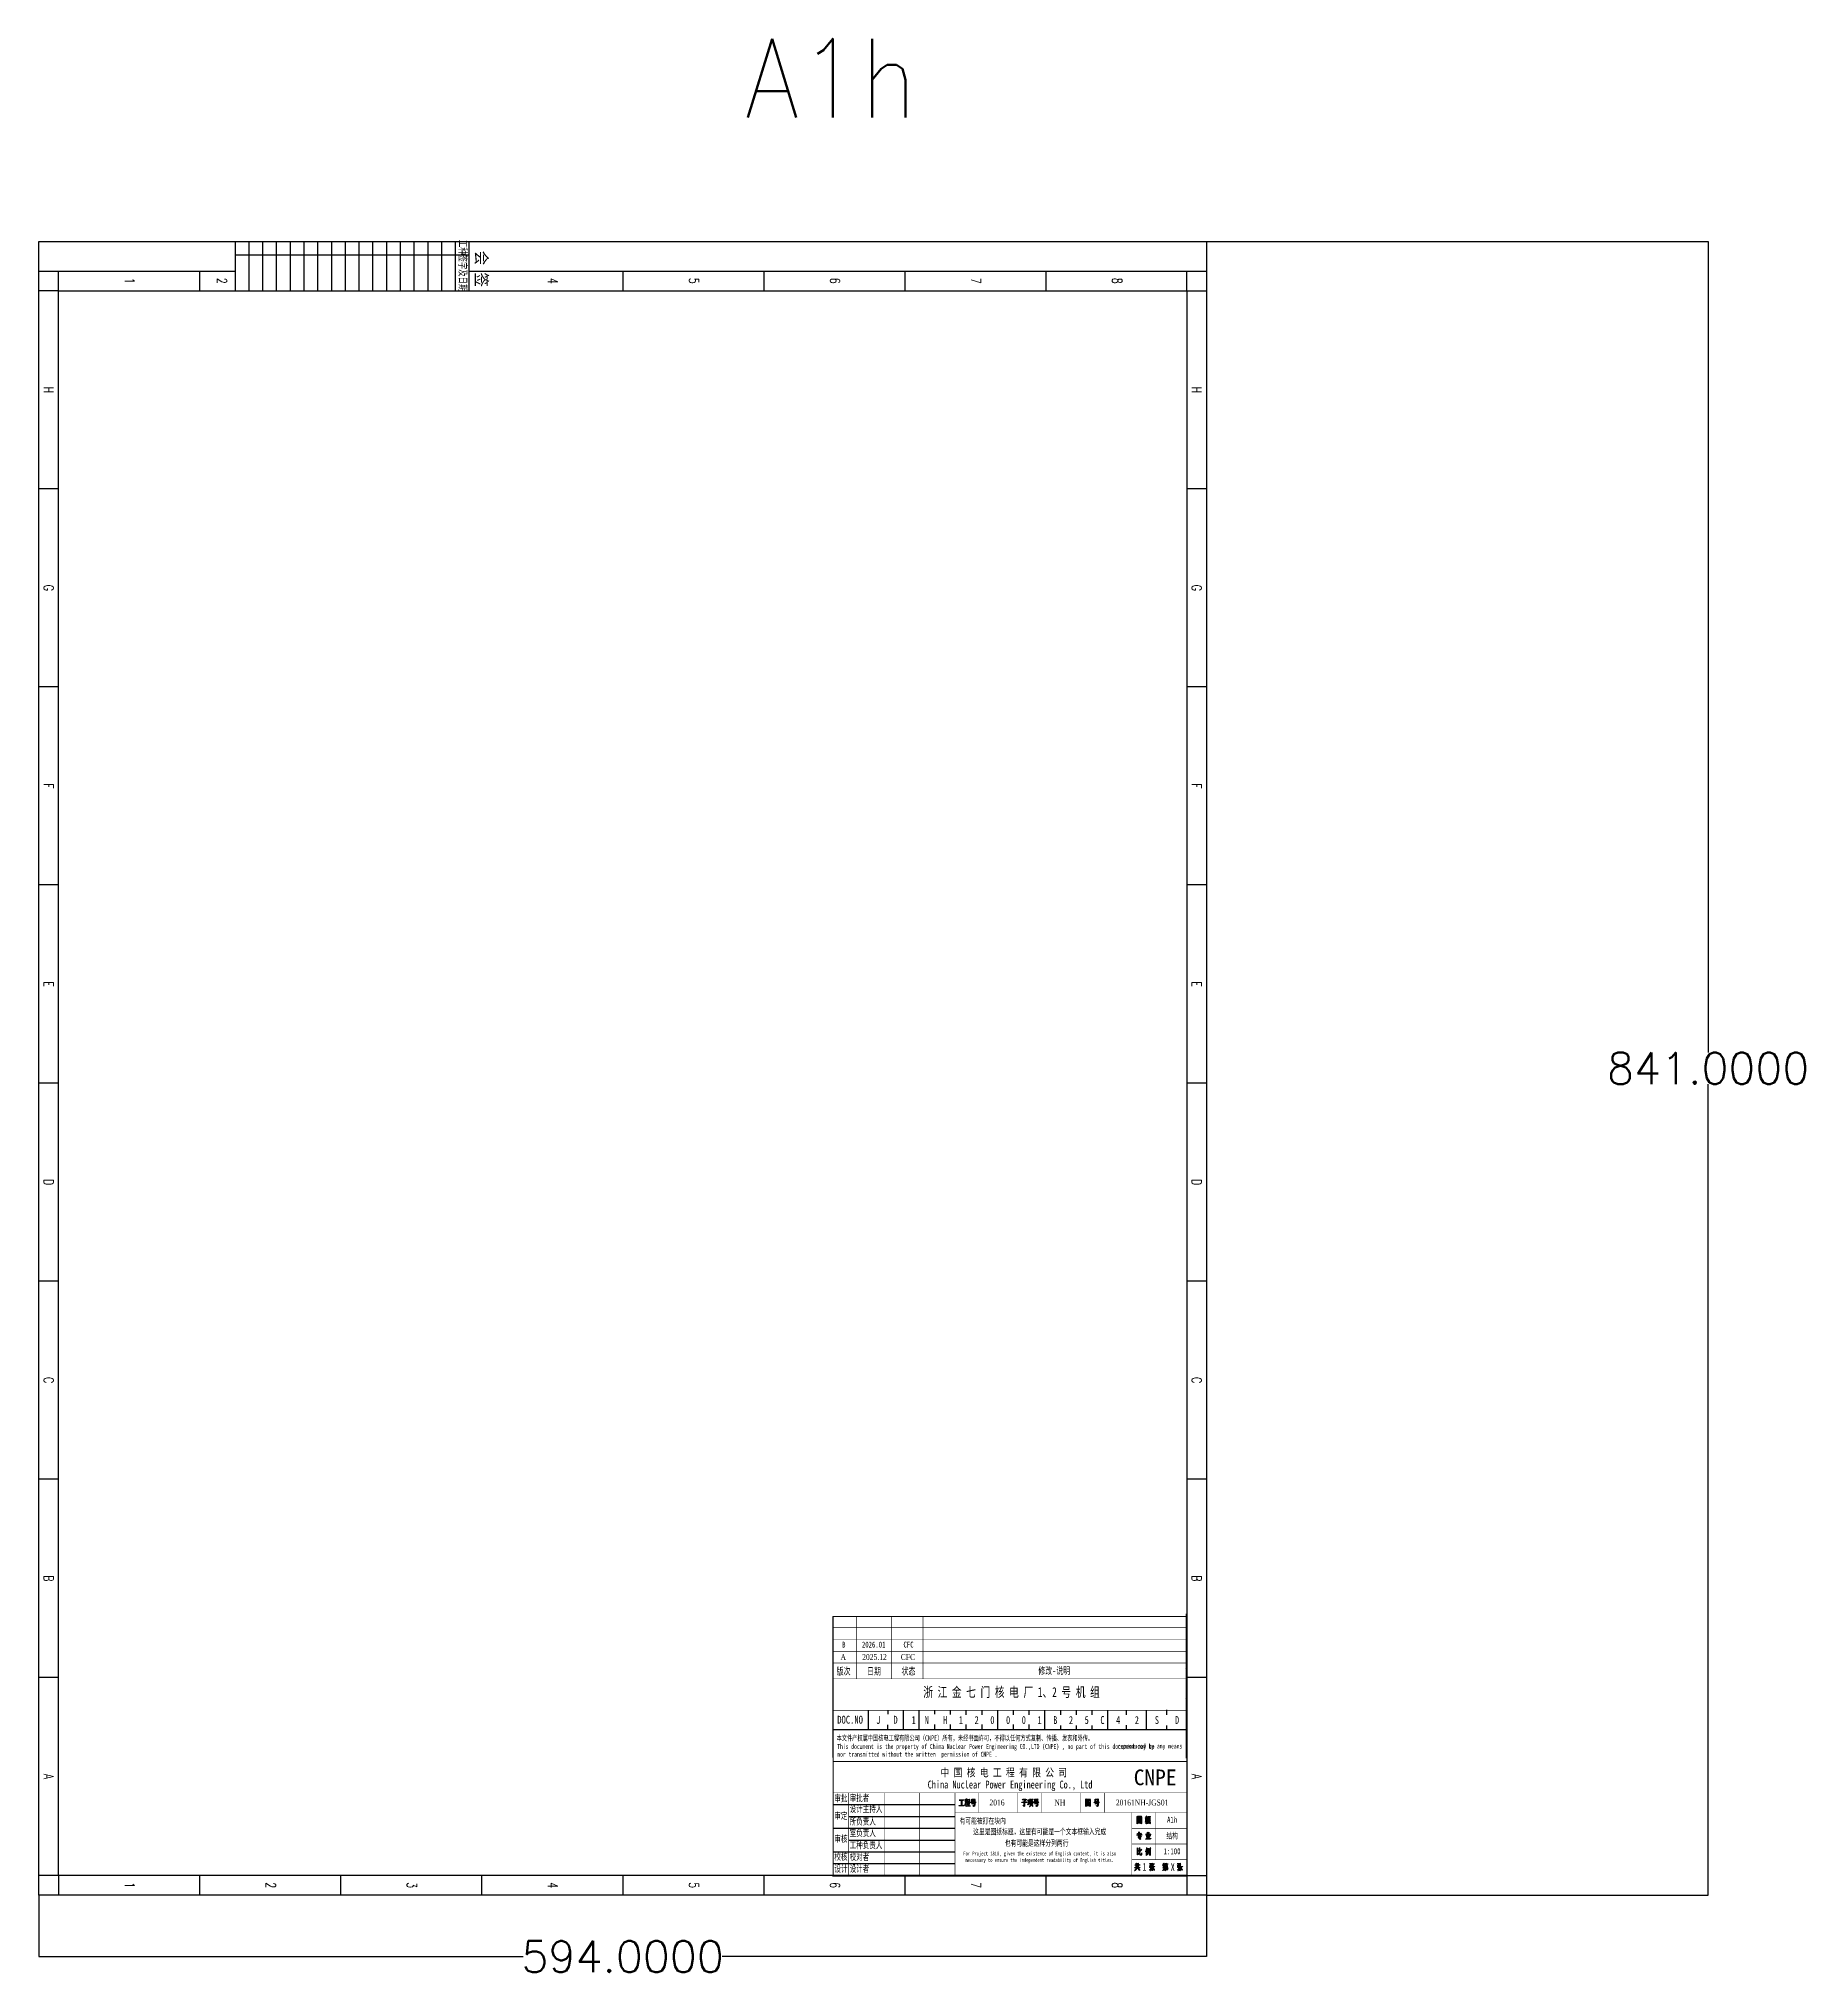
# Model space of a CAD drawing. Header units: inches. Extents: x 4937 to 49862, y 118187 to 167482.
import ezdxf
from ezdxf.enums import TextEntityAlignment as Align

# ---------------------------------------------------------------- set-up
doc = ezdxf.new("R2010")
doc.units = ezdxf.units.IN
doc.header["$MEASUREMENT"] = 0
for name, color, linetype in [('1', 7, 'Continuous'), ('BORDER', 7, 'Continuous'), ('PUB_TEXT', 7, 'Continuous'), ('图框', 4, 'Continuous')]:
    doc.layers.add(name, color=color, linetype=linetype)
doc.styles.add('HZ', font='txt_____.ttf', dxfattribs={"width": 0.7, "bigfont": 'HZTXT'})
doc.styles.add('ROMAND', font='romand__.ttf', dxfattribs={"width": 0.7, "bigfont": 'OCHINESE.shx'})
doc.styles.get("Standard").update_dxf_attribs({"font": 'txt', "bigfont": 'gbcbig.shx'})
doc.styles.add('宋体', font='', dxfattribs={"width": 0.7})
doc.styles.get('宋体').set_extended_font_data('SimSun')
doc.dimstyles.new('Standard-yuanban', dxfattribs={"dimtxt": 800, "dimasz": 0.18, "dimexe": 0.18, "dimexo": 0.0625, "dimgap": 0.09, "dimtad": 0, "dimtih": 1, "dimtoh": 1, "dimdec": 4, "dimlfac": 0.02, "dimzin": 0, "dimdsep": 46, "dimtxsty": 'Standard', "dimcen": 0.09, "dimadec": 0, "dimazin": 0, "dimtfac": 1, "dimtdec": 4, "dimtofl": 0, "dimtmove": 0, "dimatfit": 3, "dimfxl": 1, "dimtolj": 1, "dimtzin": 0, "dimarcsym": 0})

msp = doc.modelspace()

# ---------------------------------------------------------------- texts
at = {"color": 0, "style": 'HZ', "width": 0.9}
msp.add_text('A1h', height=2000, dxfattribs=at).set_placement((25089.87605, 165482.1947), align=Align.CENTER)
at = {"linetype": 'Continuous', "attachment_point": 5, "style": '宋体'}
for s, width, heights, insert, char_height in [('B', 322.8148623, [-150], (25411.80383, 126645.05432), 150), ('2026.01', 322.8148623, [-150], (26170.88283, 126645.05432), 150), ('CFC', 322.8148623, [-150], (27056.4767, 126645.05432), 150), ('A1h', 443.2951957, [-150], (33759.83935, 122192.80039), 150), ('这里是图纸标题，这里有可能是一个文本框输入完成', 3515.2915201, [-199.44134], (30392.63668, 121880.22989), 150), ('结构', 443.2951957, [-196.92737], (33759.83935, 121776.08921), 150), ('For Project 1818, given the existence of English content, it is also necessary to ensure the independent readability of English titles.', 3515.2915201, [-286.21974], (30392.63668, 121233.59683), 100), ('也有可能是这样分列两行', 1905.8995156, [-197.76536], (30315.61467, 121591.51941), 150), ('1:100', 443.2951957, [-150], (33759.83935, 121389.68411), 150)]:
    msp.add_mtext_dynamic_manual_height_columns(s, width=width, gutter_width=50, heights=heights, dxfattribs=dict(at, insert=insert, char_height=char_height))

# ---------------------------------------------------------------- blocks, each defined once
blk = doc.blocks.new('会签')
at = {"color": 0}
for p, q in [((3629.69, -1305.73), (3604.69, -1305.73)), ((3611.37, -1424.73), (3611.37, -1305.73)), ((3629.69, -1312.73), (3604.69, -1312.73)), ((3629.69, -1319.73), (3604.69, -1319.73)), ((3629.69, -1326.73), (3604.69, -1326.73)), ((3629.69, -1333.73), (3604.69, -1333.73)), ((3629.69, -1340.73), (3604.69, -1340.73)), ((3629.69, -1347.73), (3604.69, -1347.73)), ((3629.69, -1354.73), (3604.69, -1354.73)), ((3629.69, -1361.73), (3604.69, -1361.73)), ((3629.69, -1368.73), (3604.69, -1368.73)), ((3629.69, -1375.73), (3604.69, -1375.73)), ((3629.69, -1382.73), (3604.69, -1382.73)), ((3629.69, -1389.73), (3604.69, -1389.73)), ((3629.69, -1396.73), (3604.69, -1396.73)), ((3629.69, -1403.73), (3604.69, -1403.73)), ((3629.69, -1410.73), (3604.69, -1410.73)), ((3629.69, -1417.73), (3604.69, -1417.73)), ((3629.69, -1424.73), (3604.69, -1424.73))]:
    blk.add_line(p, q, dxfattribs=at)
for s, height, style, width, p in [('会 签  ', 6, 'HZ', 0.9, (3622.23, -1302.52)), ('工种签字及日期', 3.8, 'ROMAND', 0.7, (3616.9, -1310.89))]:
    blk.add_text(s, height=height, dxfattribs=dict(at, style=style, width=width)).set_placement(p, align=Align.CENTER)
blk = doc.blocks.new('tk1')
at = {"layer": '图框'}
for p, q in [((-831, 584), (10, 584)), ((-831, -10), (-831, 584)), ((-816, 208.63), (-816, 584)), ((-806, 574), (-806, 584)), ((-705.25, 584), (-705.25, 574)), ((-604.5, 584), (-604.5, 574)), ((-503.75, 584), (-503.75, 574)), ((-403, 584), (-403, 574)), ((-302.25, 584), (-302.25, 574)), ((-201.5, 584), (-201.5, 574)), ((-100.75, 584), (-100.75, 574)), ((0, 574), (0, 584)), ((10, 584), (10, -10)), ((-806, 574), (-816, 574)), ((0, 574), (10, 574)), ((-816, 502.25), (-806, 502.25)), ((0, 502.25), (10, 502.25)), ((-816, 430.5), (-806, 430.5)), ((0, 430.5), (10, 430.5)), ((-816, 358.75), (-806, 358.75)), ((0, 358.75), (10, 358.75)), ((-816, 287), (-806, 287)), ((0, 287), (0, 0)), ((0, 287), (0, 0)), ((0, 287), (0, 0)), ((0, 287), (0, 0)), ((0, 287), (10, 287)), ((0, 215.25), (10, 215.25)), ((0, 143.5), (10, 143.5)), ((-816, -10), (-816, 89.94)), ((-816, 71.75), (-806, 71.75)), ((0, 71.75), (10, 71.75)), ((-806, 0), (-816, 0)), ((-806, 0), (-806, -10)), ((-705.25, 0), (-705.25, -10)), ((-604.5, 0), (-604.5, -10)), ((-503.75, 0), (-503.75, -10)), ((-403, 0), (-403, -10)), ((-302.25, 0), (-302.25, -10)), ((-201.5, 0), (-201.5, -10)), ((-201.5, 0), (-201.5, -10)), ((-100.75, 0), (-100.75, -10)), ((0, 0), (0, -10)), ((0, 0), (10, 0)), ((10, -10), (-831, -10))]:
    blk.add_line(p, q, dxfattribs=at)
at = {"layer": '图框', "color": 1}
for p, q in [((-806, 574), (0, 574)), ((-806, 0), (-806, 574)), ((0, 574), (0, 0)), ((0, 0), (-806, 0))]:
    blk.add_line(p, q, dxfattribs=at)
at = {"color": 0}
blk.add_blockref('会签', (-4435.65, 1514.73), dxfattribs=at)
at = {"layer": '图框', "style": 'HZ', "width": 0.7}
for s, p in [('H', (-755.63, 576.5)), ('G', (-654.88, 576.5)), ('F', (-554.13, 576.5)), ('E', (-453.38, 576.5)), ('D', (-352.63, 576.5)), ('C', (-251.88, 576.5)), ('B', (-151.13, 576.5)), ('A', (-50.38, 576.5)), ('8', (-811.04, 536.01)), ('8', (4.96, 536.01)), ('7', (-811.04, 464.26)), ('7', (4.96, 464.26)), ('6', (-811.04, 392.51)), ('6', (4.96, 392.51)), ('5', (-811.04, 320.76)), ('5', (4.96, 320.76)), ('4', (-811.04, 249.01)), ('4', (4.96, 249.01)), ('3', (4.96, 177.26)), ('2', (4.96, 105.51)), ('2', (-811.04, 80.69)), ('1', (-811.04, 33.76)), ('1', (4.96, 33.76)), ('H', (-755.63, -7.5)), ('G', (-654.88, -7.5)), ('F', (-554.13, -7.5)), ('E', (-453.38, -7.5)), ('D', (-352.63, -7.5)), ('C', (-251.88, -7.5)), ('B', (-151.13, -7.5)), ('A', (-50.38, -7.5))]:
    blk.add_text(s, height=5, dxfattribs=at).set_placement(p, align=Align.CENTER)
blk = doc.blocks.new('图签')
at = {"layer": '1'}
h = blk.add_hatch(color=7, dxfattribs=at)
h.paths.add_polyline_path([(-114.56, 38.27), (-113.46, 38.27), (-113.67, 38.57), (-113.82, 38.36), (-115.81, 38.36), (-115.72, 38.23), (-115.6, 38.27), (-115.49, 38.27), (-114.73, 38.27), (-114.73, 35.54), (-115.98, 35.54), (-115.88, 35.41), (-115.77, 35.45), (-115.65, 35.46), (-113.31, 35.46), (-113.53, 35.77), (-113.69, 35.54), (-114.56, 35.54)])
h.paths.add_polyline_path([(-112.3, 36.78), (-112.31, 37.06), (-112.31, 37.19), (-112.21, 37.06), (-112.14, 36.91), (-112.09, 36.77), (-112.07, 36.72), (-112.01, 36.59), (-111.94, 36.63), (-111.93, 36.66), (-111.91, 36.81), (-111.95, 36.97), (-111.96, 36.97), (-112.03, 37.06), (-112.14, 37.15), (-112.27, 37.24), (-112.31, 37.26), (-112.31, 37.59), (-111.82, 37.59), (-112, 37.86), (-112.13, 37.68), (-112.31, 37.68), (-112.31, 38.51), (-112.14, 38.55), (-112.01, 38.58), (-111.91, 38.59), (-111.89, 38.59), (-112.04, 38.89), (-112.11, 38.82), (-112.21, 38.75), (-112.35, 38.67), (-112.42, 38.64), (-112.56, 38.58), (-112.68, 38.54), (-112.8, 38.5), (-112.91, 38.47), (-112.95, 38.46), (-112.95, 38.39), (-112.79, 38.42), (-112.65, 38.44), (-112.54, 38.46), (-112.46, 38.47), (-112.46, 37.68), (-113.04, 37.68), (-112.95, 37.54), (-112.84, 37.59), (-112.49, 37.59), (-112.51, 37.44), (-112.54, 37.28), (-112.58, 37.11), (-112.62, 36.93), (-112.67, 36.74), (-112.71, 36.59), (-112.76, 36.43), (-112.81, 36.28), (-112.87, 36.12), (-112.93, 35.96), (-113, 35.8), (-113.03, 35.74), (-113.01, 35.69), (-112.85, 35.95), (-112.78, 36.08), (-112.72, 36.23), (-112.65, 36.38), (-112.59, 36.54), (-112.54, 36.7), (-112.48, 36.88), (-112.46, 36.97), (-112.46, 36.74), (-112.46, 35.58), (-112.46, 35.42), (-112.46, 35.28), (-112.47, 35.15), (-112.47, 35.04), (-112.29, 35.16), (-112.29, 35.22), (-112.3, 35.31), (-112.3, 35.54), (-112.3, 35.69)])
h.paths.add_polyline_path([(-110.53, 38.46), (-110.43, 38.56), (-110.59, 38.79), (-110.7, 38.64), (-111.55, 38.64), (-111.73, 38.79), (-111.72, 38.62), (-111.72, 38.62), (-111.72, 38.44), (-111.71, 38.26), (-111.71, 37.88), (-111.72, 37.7), (-111.72, 37.53), (-111.72, 37.35), (-111.72, 37.29), (-111.56, 37.39), (-111.56, 37.59), (-110.69, 37.59), (-110.69, 37.37), (-110.52, 37.46), (-110.52, 37.56), (-110.53, 37.69), (-110.53, 37.86), (-110.53, 38.06)])
h.paths.add_polyline_path([(-111.56, 38.56), (-110.69, 38.56), (-110.69, 37.68), (-111.56, 37.68)], flags=16)
h.paths.add_polyline_path([(-111.06, 36.99), (-110.35, 36.99), (-110.53, 37.26), (-110.66, 37.07), (-111.88, 37.07), (-111.78, 36.94), (-111.68, 36.99), (-111.21, 36.99), (-111.21, 36.26), (-111.81, 36.26), (-111.71, 36.13), (-111.61, 36.17), (-111.21, 36.17), (-111.21, 35.39), (-112.05, 35.39), (-111.96, 35.26), (-111.84, 35.3), (-111.72, 35.31), (-110.26, 35.31), (-110.46, 35.59), (-110.61, 35.39), (-111.06, 35.39), (-111.06, 36.17), (-110.41, 36.17), (-110.59, 36.44), (-110.72, 36.26), (-111.06, 36.26)])
h.paths.add_polyline_path([(-107.92, 38.01), (-107.92, 38.57), (-107.83, 38.69), (-107.99, 38.89), (-108.1, 38.73), (-109.25, 38.73), (-109.42, 38.86), (-109.42, 38.69), (-109.42, 38.51), (-109.42, 38.33), (-109.42, 37.97), (-109.42, 37.79), (-109.42, 37.62), (-109.42, 37.45), (-109.42, 37.44), (-109.25, 37.53), (-109.25, 37.69), (-108.09, 37.69), (-108.09, 37.51), (-107.91, 37.61), (-107.92, 37.71), (-107.92, 37.84)])
h.paths.add_polyline_path([(-109.25, 38.64), (-108.09, 38.64), (-108.09, 37.78), (-109.25, 37.78)], flags=16)
h.paths.add_polyline_path([(-108.91, 37.17), (-107.36, 37.17), (-107.57, 37.47), (-107.73, 37.26), (-109.97, 37.26), (-109.88, 37.13), (-109.78, 37.17), (-109.11, 37.17), (-109.15, 36.98), (-109.19, 36.82), (-109.21, 36.78), (-109.28, 36.63), (-109.34, 36.56), (-109.21, 36.33), (-109.1, 36.48), (-108.03, 36.48), (-108.06, 36.2), (-108.09, 35.96), (-108.12, 35.78), (-108.16, 35.63), (-108.2, 35.54), (-108.24, 35.48), (-108.32, 35.45), (-108.42, 35.45), (-108.54, 35.48), (-108.69, 35.52), (-108.82, 35.58), (-108.83, 35.51), (-108.69, 35.41), (-108.58, 35.31), (-108.51, 35.2), (-108.48, 35.08), (-108.47, 35.06), (-108.33, 35.12), (-108.22, 35.17), (-108.2, 35.19), (-108.11, 35.28), (-108.04, 35.38), (-108.01, 35.44), (-107.98, 35.55), (-107.95, 35.7), (-107.92, 35.89), (-107.88, 36.13), (-107.85, 36.38), (-107.74, 36.49), (-107.91, 36.74), (-108.04, 36.56), (-109.08, 36.56)])
h = blk.add_hatch(color=7, dxfattribs=at)
h.paths.add_polyline_path([(-82.55, 35.49), (-82.55, 37.13), (-81.32, 37.13), (-81.59, 37.49), (-81.78, 37.21), (-82.55, 37.21), (-82.55, 37.53), (-82.42, 37.62), (-82.52, 37.72), (-82.4, 37.85), (-82.28, 37.96), (-82.18, 38.06), (-82.08, 38.15), (-81.98, 38.23), (-81.9, 38.31), (-81.75, 38.41), (-81.63, 38.45), (-81.54, 38.46), (-81.78, 38.84), (-81.94, 38.64), (-83.74, 38.64), (-83.64, 38.51), (-83.53, 38.54), (-83.41, 38.56), (-81.93, 38.56), (-82.57, 37.78), (-82.73, 37.92), (-82.72, 37.4), (-82.72, 37.21), (-84.01, 37.21), (-83.91, 37.07), (-83.79, 37.11), (-83.68, 37.13), (-82.72, 37.13), (-82.72, 35.71), (-82.75, 35.53), (-82.82, 35.49), (-82.9, 35.5), (-83.01, 35.51), (-83.16, 35.54), (-83.23, 35.56), (-83.23, 35.48), (-83.09, 35.4), (-82.97, 35.31), (-82.9, 35.2), (-82.85, 35.09), (-82.85, 35.04), (-82.72, 35.12), (-82.63, 35.22), (-82.57, 35.34)])
h.paths.add_polyline_path([(-79.62, 37.88), (-78.76, 37.88), (-78.76, 36.07), (-78.59, 36.21), (-78.6, 36.39), (-78.61, 36.74), (-78.61, 37.81), (-78.5, 37.91), (-78.69, 38.12), (-78.79, 37.96), (-79.32, 37.96), (-79.25, 38.17), (-79.2, 38.36), (-79.15, 38.5), (-79.11, 38.62), (-79.11, 38.63), (-78.36, 38.63), (-78.57, 38.91), (-78.72, 38.71), (-80.01, 38.71), (-79.91, 38.57), (-79.79, 38.61), (-79.68, 38.63), (-79.32, 38.63), (-79.33, 38.5), (-79.34, 38.34), (-79.37, 38.14), (-79.39, 37.96), (-79.61, 37.96), (-79.78, 38.09), (-79.78, 37.92), (-79.78, 37.75), (-79.78, 37.4), (-79.77, 37.21), (-79.77, 36.83), (-79.78, 36.63), (-79.78, 36.45), (-79.78, 36.28), (-79.78, 36.12), (-79.78, 36.01), (-79.62, 36.16)])
h.paths.add_polyline_path([(-80.17, 36.41), (-80, 36.52), (-79.95, 36.56), (-79.97, 36.62), (-80.39, 36.42), (-80.39, 38.24), (-79.92, 38.24), (-80.11, 38.51), (-80.25, 38.33), (-81.01, 38.33), (-80.91, 38.19), (-80.8, 38.23), (-80.68, 38.24), (-80.54, 38.24), (-80.54, 36.36), (-80.72, 36.27), (-80.86, 36.21), (-80.97, 36.17), (-81.03, 36.14), (-81.04, 36.14), (-80.9, 35.83), (-80.84, 35.93), (-80.76, 36.01), (-80.72, 36.04), (-80.65, 36.09), (-80.57, 36.15), (-80.46, 36.23), (-80.33, 36.31)])
h.paths.add_polyline_path([(-79.19, 36.03), (-79.17, 36.13), (-79.15, 36.26), (-79.13, 36.42), (-79.12, 36.6), (-79.12, 36.79), (-79.11, 37.01), (-79.11, 37.24), (-79, 37.36), (-79.27, 37.58), (-79.27, 37.39), (-79.27, 37.03), (-79.28, 36.68), (-79.28, 36.51), (-79.3, 36.31), (-79.33, 36.13), (-79.37, 35.96), (-79.42, 35.82), (-79.47, 35.72), (-79.53, 35.63), (-79.6, 35.54), (-79.69, 35.45), (-79.8, 35.35), (-79.92, 35.26), (-80.06, 35.16), (-80.15, 35.11), (-80.11, 35.06), (-79.96, 35.13), (-79.84, 35.21), (-79.72, 35.29), (-79.62, 35.36), (-79.53, 35.43), (-79.48, 35.48), (-79.39, 35.59), (-79.31, 35.71), (-79.24, 35.86)])
h.paths.add_polyline_path([(-78.72, 35.78), (-78.84, 35.88), (-78.99, 36), (-79.1, 36.09), (-79.12, 36.04), (-79.01, 35.89), (-78.91, 35.77), (-78.83, 35.66), (-78.77, 35.58), (-78.68, 35.44), (-78.61, 35.3), (-78.56, 35.21), (-78.49, 35.11), (-78.43, 35.21), (-78.43, 35.38), (-78.48, 35.52), (-78.5, 35.56), (-78.55, 35.62), (-78.62, 35.69)])
h.paths.add_polyline_path([(-75.95, 38.01), (-75.95, 38.57), (-75.86, 38.69), (-76.02, 38.89), (-76.12, 38.73), (-77.28, 38.73), (-77.45, 38.86), (-77.45, 38.69), (-77.44, 38.51), (-77.44, 37.79), (-77.45, 37.62), (-77.45, 37.45), (-77.45, 37.44), (-77.28, 37.53), (-77.28, 37.69), (-76.11, 37.69), (-76.11, 37.51), (-75.94, 37.61), (-75.94, 37.71), (-75.94, 37.84)])
h.paths.add_polyline_path([(-77.28, 38.64), (-76.11, 38.64), (-76.11, 37.78), (-77.28, 37.78)], flags=16)
h.paths.add_polyline_path([(-76.94, 37.17), (-75.39, 37.17), (-75.6, 37.47), (-75.75, 37.26), (-78, 37.26), (-77.91, 37.13), (-77.8, 37.17), (-77.14, 37.17), (-77.18, 36.98), (-77.21, 36.82), (-77.23, 36.78), (-77.31, 36.63), (-77.37, 36.56), (-77.23, 36.33), (-77.12, 36.48), (-76.05, 36.48), (-76.08, 36.2), (-76.12, 35.96), (-76.15, 35.78), (-76.19, 35.63), (-76.23, 35.54), (-76.27, 35.48), (-76.27, 35.48), (-76.35, 35.45), (-76.45, 35.45), (-76.56, 35.48), (-76.72, 35.52), (-76.84, 35.58), (-76.86, 35.51), (-76.72, 35.41), (-76.61, 35.31), (-76.54, 35.2), (-76.5, 35.08), (-76.5, 35.06), (-76.36, 35.12), (-76.25, 35.17), (-76.23, 35.19), (-76.13, 35.28), (-76.07, 35.38), (-76.04, 35.44), (-76.01, 35.55), (-75.98, 35.7), (-75.94, 35.89), (-75.91, 36.13), (-75.88, 36.38), (-75.76, 36.49), (-75.94, 36.74), (-76.07, 36.56), (-77.1, 36.56)])
h = blk.add_hatch(color=7, dxfattribs=at)
h.paths.add_polyline_path([(-49.26, 35.75), (-49.26, 38.59), (-49.19, 38.69), (-49.35, 38.89), (-49.45, 38.74), (-51.28, 38.74), (-51.46, 38.89), (-51.46, 38.7), (-51.45, 38.52), (-51.45, 35.38), (-51.46, 35.21), (-51.46, 35.06), (-51.29, 35.16), (-51.29, 35.44), (-49.42, 35.44), (-49.42, 35.09), (-49.25, 35.22), (-49.26, 35.39), (-49.26, 35.57)])
h.paths.add_polyline_path([(-51.29, 36.52), (-51.17, 36.59), (-51.06, 36.65), (-50.94, 36.72), (-50.83, 36.8), (-50.73, 36.89), (-50.62, 36.98), (-50.52, 37.08), (-50.42, 37.19), (-50.41, 37.21), (-50.31, 37.09), (-50.22, 36.98), (-50.12, 36.88), (-50.01, 36.79), (-49.9, 36.72), (-49.78, 36.66), (-49.68, 36.61), (-49.63, 36.72), (-49.52, 36.8), (-49.47, 36.82), (-49.47, 36.89), (-49.61, 36.91), (-49.74, 36.94), (-49.86, 36.98), (-49.98, 37.04), (-50.08, 37.1), (-50.18, 37.19), (-50.27, 37.28), (-50.31, 37.34), (-50.21, 37.49), (-50.13, 37.63), (-50.05, 37.75), (-50, 37.84), (-49.9, 37.97), (-49.8, 38.06), (-49.76, 38.08), (-49.96, 38.37), (-50.06, 38.21), (-50.65, 38.21), (-50.58, 38.36), (-50.56, 38.39), (-50.46, 38.49), (-50.69, 38.66), (-49.42, 38.66), (-49.42, 35.52), (-51.29, 35.52)], flags=16)
h.paths.add_polyline_path([(-50.85, 36.16), (-50.85, 36.23), (-50.53, 36.18), (-50.4, 36.15), (-50.29, 36.12), (-50.2, 36.09), (-50.13, 36.06), (-50.06, 36.01), (-49.98, 35.89), (-49.96, 35.74), (-49.97, 35.68), (-50.02, 35.63), (-50.13, 35.72), (-50.14, 35.75), (-50.21, 35.81), (-50.3, 35.88), (-50.41, 35.95), (-50.53, 36.02), (-50.68, 36.09)], flags=0)
h.paths.add_polyline_path([(-51.29, 36.59), (-51.29, 38.66), (-50.71, 38.66), (-50.72, 38.54), (-50.76, 38.37), (-50.82, 38.18), (-50.85, 38.09), (-50.9, 37.93), (-50.96, 37.78), (-51.02, 37.62), (-51.09, 37.47), (-51.16, 37.33), (-51.13, 37.29), (-51.05, 37.42), (-50.97, 37.55), (-50.89, 37.69), (-50.81, 37.83), (-50.75, 37.99), (-50.73, 38.02), (-50.69, 37.87), (-50.64, 37.71), (-50.58, 37.56), (-50.51, 37.4), (-50.49, 37.34), (-50.56, 37.24), (-50.65, 37.14), (-50.74, 37.04), (-50.84, 36.94), (-50.95, 36.85), (-51.06, 36.76), (-51.19, 36.66)], flags=16)
h.paths.add_polyline_path([(-50.61, 36.78), (-50.6, 36.84), (-50.53, 36.82), (-50.39, 36.77), (-50.28, 36.72), (-50.19, 36.68), (-50.11, 36.57), (-50.1, 36.41), (-50.14, 36.3), (-50.22, 36.38), (-50.28, 36.45), (-50.36, 36.55), (-50.48, 36.65)], flags=0)
h.paths.add_polyline_path([(-50.41, 37.47), (-50.47, 37.58), (-50.53, 37.71), (-50.6, 37.87), (-50.66, 38.06), (-50.69, 38.12), (-50.06, 38.12), (-50.14, 37.96), (-50.21, 37.8), (-50.28, 37.67), (-50.36, 37.54)], flags=16)
h.paths.add_polyline_path([(-45.15, 38.01), (-45.15, 38.57), (-45.06, 38.69), (-45.22, 38.89), (-45.32, 38.73), (-46.47, 38.73), (-46.65, 38.86), (-46.64, 38.69), (-46.64, 38.51), (-46.64, 37.79), (-46.64, 37.62), (-46.65, 37.45), (-46.65, 37.44), (-46.47, 37.53), (-46.47, 37.69), (-45.31, 37.69), (-45.31, 37.51), (-45.14, 37.61), (-45.14, 37.71), (-45.14, 37.84)])
h.paths.add_polyline_path([(-46.47, 38.64), (-45.31, 38.64), (-45.31, 37.78), (-46.47, 37.78)], flags=16)
h.paths.add_polyline_path([(-46.14, 37.17), (-44.59, 37.17), (-44.79, 37.47), (-44.95, 37.26), (-47.2, 37.26), (-47.1, 37.13), (-47, 37.17), (-46.34, 37.17), (-46.37, 36.98), (-46.41, 36.82), (-46.43, 36.78), (-46.51, 36.63), (-46.57, 36.56), (-46.43, 36.33), (-46.32, 36.48), (-45.25, 36.48), (-45.28, 36.2), (-45.32, 35.96), (-45.35, 35.78), (-45.39, 35.63), (-45.43, 35.54), (-45.46, 35.48), (-45.54, 35.45), (-45.64, 35.45), (-45.76, 35.48), (-45.91, 35.52), (-46.04, 35.58), (-46.06, 35.51), (-45.91, 35.41), (-45.8, 35.31), (-45.73, 35.2), (-45.7, 35.08), (-45.7, 35.06), (-45.55, 35.12), (-45.45, 35.17), (-45.43, 35.19), (-45.33, 35.28), (-45.26, 35.38), (-45.24, 35.44), (-45.21, 35.55), (-45.17, 35.7), (-45.14, 35.89), (-45.11, 36.13), (-45.07, 36.38), (-44.96, 36.49), (-45.14, 36.74), (-45.26, 36.56), (-46.3, 36.56)])
h = blk.add_hatch(color=7, dxfattribs=at)
h.paths.add_polyline_path([(-23.17, 29.79), (-23.1, 29.9), (-23.26, 30.09), (-23.35, 29.94), (-25.18, 29.94), (-25.37, 30.09), (-25.36, 29.9), (-25.36, 29.72), (-25.36, 29.55), (-25.36, 29.46), (-25.36, 26.95), (-25.36, 26.76), (-25.36, 26.59), (-25.37, 26.41), (-25.37, 26.26), (-25.2, 26.36), (-25.2, 26.65), (-23.33, 26.65), (-23.33, 26.3), (-23.16, 26.43), (-23.16, 26.59), (-23.17, 26.77), (-23.17, 26.96), (-23.17, 27.03)])
h.paths.add_polyline_path([(-25.2, 29.86), (-24.61, 29.86), (-23.33, 29.86), (-23.33, 26.73), (-25.2, 26.73), (-25.2, 27.73)], flags=16)
h.paths.add_polyline_path([(-25.09, 27.87), (-24.97, 27.96), (-24.86, 28.05), (-24.75, 28.15), (-24.65, 28.24), (-24.56, 28.34), (-24.47, 28.44), (-24.39, 28.55), (-24.42, 28.6), (-24.48, 28.76), (-24.54, 28.92), (-24.59, 29.07), (-24.64, 29.23), (-24.65, 29.19), (-24.72, 29.04), (-24.79, 28.89), (-24.87, 28.75), (-24.95, 28.62), (-25.03, 28.49), (-25.07, 28.53), (-25.07, 28.53), (-24.99, 28.68), (-24.93, 28.83), (-24.86, 28.98), (-24.81, 29.14), (-24.75, 29.3), (-24.72, 29.39), (-24.67, 29.58), (-24.63, 29.74), (-24.61, 29.85), (-24.58, 29.85), (-24.37, 29.7), (-24.46, 29.6), (-24.49, 29.56), (-24.55, 29.41), (-23.97, 29.41), (-23.87, 29.58), (-23.67, 29.28), (-23.71, 29.26), (-23.81, 29.18), (-23.9, 29.05), (-23.95, 28.96), (-24.03, 28.83), (-24.12, 28.7), (-24.22, 28.55), (-24.17, 28.49), (-24.09, 28.39), (-23.99, 28.31), (-23.89, 28.24), (-23.77, 28.18), (-23.65, 28.14), (-23.52, 28.11), (-23.38, 28.1), (-23.38, 28.03), (-23.42, 28.01), (-23.54, 27.93), (-23.59, 27.81), (-23.69, 27.86), (-23.81, 27.92), (-23.92, 28), (-24.02, 28.08), (-24.12, 28.18), (-24.22, 28.29), (-24.31, 28.41), (-24.33, 28.39), (-24.43, 28.29), (-24.53, 28.19), (-24.63, 28.09), (-24.74, 28.01), (-24.85, 27.93), (-24.96, 27.86), (-25.08, 27.79), (-25.19, 27.73), (-25.19, 27.8)], flags=0)
h.paths.add_polyline_path([(-24.52, 27.98), (-24.51, 28.05), (-24.44, 28.02), (-24.3, 27.98), (-24.18, 27.93), (-24.1, 27.88), (-24.02, 27.77), (-24.01, 27.61), (-24.04, 27.51), (-24.12, 27.58), (-24.18, 27.65), (-24.27, 27.75), (-24.38, 27.86)], flags=0)
h.paths.add_polyline_path([(-24.75, 27.43), (-24.6, 27.41), (-24.44, 27.38), (-24.31, 27.35), (-24.2, 27.33), (-24.1, 27.3), (-24.03, 27.26), (-23.97, 27.21), (-23.89, 27.09), (-23.87, 26.95), (-23.87, 26.89), (-23.93, 26.83), (-24.03, 26.93), (-24.05, 26.95), (-24.12, 27.02), (-24.21, 27.08), (-24.31, 27.15), (-24.44, 27.22), (-24.59, 27.29), (-24.75, 27.36)], flags=0)
h.paths.add_polyline_path([(-24.31, 28.68), (-24.37, 28.78), (-24.44, 28.92), (-24.5, 29.07), (-24.57, 29.26), (-24.59, 29.33), (-23.97, 29.33), (-24.04, 29.16), (-24.12, 29.01), (-24.19, 28.87), (-24.27, 28.74)], flags=0)
h = blk.add_hatch(color=7, dxfattribs=at)
h.paths.add_polyline_path([(-20.51, 29.83), (-20.41, 29.94), (-20.66, 30.13), (-20.66, 30.02), (-20.65, 29.88), (-20.65, 29.7), (-20.65, 29.47), (-20.65, 29.3), (-20.91, 29.3), (-21.06, 29.41), (-21.06, 29.29), (-21.05, 29.15), (-21.05, 28.98), (-21.05, 28.79), (-21.05, 28.58), (-21.05, 28.36), (-21.05, 28.15), (-21.05, 27.96), (-21.05, 27.77), (-21.05, 27.59), (-21.05, 27.42), (-21.06, 27.26), (-21.06, 27.12), (-20.91, 27.23), (-20.91, 29.21), (-20.65, 29.21), (-20.65, 27.21), (-20.65, 27.07), (-20.65, 26.91), (-20.65, 26.74), (-20.66, 26.55), (-20.66, 26.35), (-20.66, 26.2), (-20.5, 26.3), (-20.5, 26.47), (-20.51, 26.65), (-20.51, 26.82), (-20.51, 27), (-20.51, 27.15), (-20.51, 29.21), (-20.27, 29.21), (-20.27, 27.55), (-20.31, 27.46), (-20.42, 27.48), (-20.49, 27.5), (-20.49, 27.43), (-20.38, 27.34), (-20.32, 27.21), (-20.31, 27.18), (-20.21, 27.27), (-20.14, 27.4), (-20.13, 27.56), (-20.13, 29.16), (-20.04, 29.25), (-20.18, 29.45), (-20.29, 29.3), (-20.51, 29.3)])
h.paths.add_polyline_path([(-18.63, 29.96), (-18.76, 29.78), (-20.1, 29.78), (-20.01, 29.65), (-19.89, 29.68), (-19.78, 29.7), (-18.45, 29.7)])
h.paths.add_polyline_path([(-19.61, 29.18), (-18.96, 29.18), (-18.96, 28.65), (-19.61, 28.65), (-19.61, 28.56), (-18.96, 28.56), (-18.96, 28.33), (-18.8, 28.45), (-18.8, 28.58), (-18.81, 28.75), (-18.81, 28.95), (-18.81, 29.1), (-18.73, 29.21), (-18.89, 29.41), (-18.98, 29.26), (-19.61, 29.26), (-19.78, 29.4), (-19.77, 29.21), (-19.77, 29.04), (-19.77, 28.86), (-19.77, 28.85), (-19.77, 28.67), (-19.77, 28.49), (-19.77, 28.31), (-19.78, 28.26), (-19.61, 28.34), (-19.61, 28.56), (-19.61, 28.65)])
h.paths.add_polyline_path([(-18.61, 27.93), (-18.54, 28.01), (-18.69, 28.25), (-18.79, 28.1), (-19.8, 28.1), (-19.96, 28.21), (-19.96, 28.09), (-19.96, 27.94), (-19.95, 27.77), (-19.95, 27.56), (-19.95, 27.33), (-19.95, 27.31), (-19.95, 27.1), (-19.95, 26.91), (-19.95, 26.72), (-19.96, 26.55), (-19.96, 26.39), (-19.96, 26.24), (-19.96, 26.23), (-19.8, 26.33), (-19.8, 26.65), (-18.76, 26.65), (-18.76, 26.28), (-18.6, 26.41), (-18.61, 26.58), (-18.61, 26.76), (-18.61, 26.94), (-18.61, 27.03)])
h.paths.add_polyline_path([(-19.8, 28.01), (-19.37, 28.01), (-19.37, 27.43), (-19.8, 27.43)], flags=16)
h.paths.add_polyline_path([(-19.8, 27.35), (-19.37, 27.35), (-19.37, 26.73), (-19.8, 26.73)], flags=16)
h.paths.add_polyline_path([(-19.23, 28.01), (-18.76, 28.01), (-18.76, 27.43), (-19.23, 27.43)], flags=16)
h.paths.add_polyline_path([(-19.23, 27.35), (-18.76, 27.35), (-18.76, 26.73), (-19.23, 26.73)], flags=16)
h = blk.add_hatch(color=7, dxfattribs=at)
h.paths.add_polyline_path([(-24.46, 20.2), (-24.43, 20.39), (-24.4, 20.53), (-22.81, 20.53), (-23.04, 20.84), (-23.2, 20.61), (-24.39, 20.61), (-24.37, 20.79), (-24.34, 20.96), (-24.31, 21.13), (-24.3, 21.24), (-23.17, 21.24), (-23.37, 21.54), (-23.53, 21.32), (-24.29, 21.32), (-24.26, 21.5), (-24.24, 21.68), (-24.21, 21.84), (-24.12, 21.92), (-24.38, 22.12), (-24.38, 22.02), (-24.39, 21.87), (-24.41, 21.68), (-24.43, 21.46), (-24.45, 21.32), (-25.22, 21.32), (-25.12, 21.19), (-25.01, 21.23), (-24.89, 21.24), (-24.46, 21.24), (-24.48, 21.05), (-24.51, 20.88), (-24.54, 20.71), (-24.56, 20.61), (-25.53, 20.61), (-25.44, 20.47), (-25.32, 20.51), (-25.21, 20.53), (-24.57, 20.53), (-24.6, 20.28), (-24.64, 20.12), (-24.66, 20.02), (-24.74, 19.89), (-24.76, 19.86), (-24.61, 19.66), (-24.53, 19.79), (-23.52, 19.79), (-23.61, 19.61), (-23.7, 19.45), (-23.78, 19.3), (-23.86, 19.17), (-23.92, 19.05), (-23.99, 18.94), (-24.01, 18.91), (-24.1, 18.97), (-24.21, 19.03), (-24.45, 19.14), (-24.58, 19.2), (-24.67, 19.24), (-24.69, 19.17), (-24.54, 19.05), (-24.4, 18.94), (-24.28, 18.83), (-24.17, 18.73), (-24.07, 18.64), (-24, 18.55), (-23.93, 18.48), (-23.9, 18.42), (-23.8, 18.27), (-23.72, 18.25), (-23.7, 18.29), (-23.68, 18.46), (-23.69, 18.58), (-23.73, 18.67), (-23.83, 18.78), (-23.95, 18.88), (-23.84, 19.01), (-23.75, 19.14), (-23.66, 19.25), (-23.58, 19.37), (-23.53, 19.44), (-23.42, 19.57), (-23.31, 19.65), (-23.21, 19.7), (-23.19, 19.71), (-23.4, 20.04), (-23.5, 19.89), (-24.52, 19.89), (-24.49, 20.04)])
h.paths.add_polyline_path([(-20.31, 19.93), (-20.34, 20.02), (-20.39, 20.13), (-20.44, 20.26), (-20.51, 20.41), (-20.6, 20.57), (-20.69, 20.76), (-20.8, 20.97), (-20.89, 21.14), (-20.94, 21.11), (-20.86, 20.89), (-20.79, 20.68), (-20.73, 20.49), (-20.68, 20.31), (-20.63, 20.15), (-20.59, 20), (-20.52, 19.75), (-20.51, 19.66), (-20.47, 19.44), (-20.42, 19.35), (-20.36, 19.38), (-20.34, 19.41), (-20.29, 19.55), (-20.27, 19.71), (-20.29, 19.86)], flags=17)
h.paths.add_polyline_path([(-19.29, 21.71), (-19.17, 21.86), (-19.46, 22.02), (-19.45, 21.81), (-19.45, 21.63), (-19.45, 21.47), (-19.45, 18.62), (-19.93, 18.62), (-19.93, 21.71), (-19.82, 21.83), (-20.1, 22.01), (-20.1, 21.82), (-20.09, 21.64), (-20.09, 21.47), (-20.09, 18.62), (-21.07, 18.62), (-20.97, 18.49), (-20.86, 18.53), (-20.74, 18.54), (-18.29, 18.54), (-18.54, 18.89), (-18.73, 18.62), (-19.29, 18.62), (-19.29, 19.17), (-19.22, 19.27), (-19.16, 19.38), (-19.09, 19.49), (-19.03, 19.62), (-18.96, 19.76), (-18.89, 19.9), (-18.82, 20.06), (-18.75, 20.23), (-18.67, 20.4), (-18.6, 20.59), (-18.53, 20.77), (-18.4, 20.86), (-18.7, 21.14), (-18.73, 20.99), (-18.75, 20.83), (-18.83, 20.52), (-18.88, 20.36), (-18.93, 20.2), (-18.98, 20.04), (-19.04, 19.88), (-19.11, 19.71), (-19.17, 19.55), (-19.29, 19.31)])
h = blk.add_hatch(color=7, dxfattribs=at)
h.paths.add_polyline_path([(-24.77, 10.76), (-24.66, 10.85), (-24.53, 10.95), (-24.38, 11.05), (-24.22, 11.16), (-24.2, 11.17), (-24.21, 11.24), (-25, 10.86), (-25, 12.49), (-24.18, 12.49), (-24.38, 12.78), (-24.52, 12.58), (-25, 12.58), (-25, 13.69), (-24.89, 13.82), (-25.17, 14.01), (-25.17, 13.88), (-25.17, 13.73), (-25.16, 13.57), (-25.16, 13.18), (-25.16, 12.96), (-25.16, 10.97), (-25.18, 10.79), (-25.21, 10.74), (-25.07, 10.46), (-25.02, 10.53), (-24.95, 10.6), (-24.87, 10.68)])
h.paths.add_polyline_path([(-22.89, 10.66), (-22.85, 10.74), (-22.93, 10.84), (-22.98, 10.99), (-23, 11.12), (-23.02, 11.29), (-23.03, 11.49), (-23.03, 11.58), (-23.09, 11.58), (-23.09, 11.32), (-23.1, 11.12), (-23.11, 10.96), (-23.13, 10.86), (-23.13, 10.86), (-23.2, 10.73), (-23.26, 10.71), (-23.74, 10.71), (-23.85, 10.75), (-23.89, 10.89), (-23.89, 10.91), (-23.89, 12.21), (-23.77, 12.32), (-23.65, 12.42), (-23.55, 12.52), (-23.46, 12.62), (-23.37, 12.72), (-23.31, 12.79), (-23.19, 12.93), (-23.08, 13.03), (-22.99, 13.08), (-22.96, 13.09), (-23.19, 13.41), (-23.24, 13.29), (-23.3, 13.15), (-23.39, 12.99), (-23.45, 12.89), (-23.53, 12.76), (-23.62, 12.64), (-23.71, 12.52), (-23.81, 12.41), (-23.89, 12.31), (-23.89, 13.71), (-23.77, 13.84), (-24.06, 14.04), (-24.06, 13.89), (-24.06, 13.72), (-24.05, 13.54), (-24.05, 10.81), (-24.03, 10.65), (-23.97, 10.55), (-23.86, 10.5), (-23.8, 10.49), (-23.19, 10.49), (-23.06, 10.51), (-22.98, 10.56)])
h.paths.add_polyline_path([(-20.51, 10.88), (-20.51, 12.76), (-20.43, 12.87), (-20.58, 12.97), (-20.55, 13.07), (-20.51, 13.2), (-20.47, 13.36), (-20.41, 13.56), (-20.34, 13.79), (-20.33, 13.81), (-20.24, 13.89), (-20.5, 14.08), (-20.51, 13.94), (-20.54, 13.79), (-20.57, 13.62), (-20.61, 13.43), (-20.66, 13.23), (-20.7, 13.07), (-20.75, 12.92), (-20.79, 12.77), (-20.85, 12.6), (-20.9, 12.44), (-20.96, 12.28), (-21.03, 12.11), (-21.06, 12.04), (-21.02, 12.01), (-20.96, 12.11), (-20.9, 12.23), (-20.82, 12.37), (-20.75, 12.54), (-20.66, 12.72), (-20.66, 10.73), (-20.67, 10.54), (-20.67, 10.32), (-20.67, 10.22), (-20.5, 10.34), (-20.5, 10.53), (-20.5, 10.71)])
h.paths.add_polyline_path([(-19.75, 13.47), (-19.18, 13.47), (-19.38, 13.76), (-19.52, 13.56), (-20.3, 13.56), (-20.21, 13.43), (-20.1, 13.47), (-19.94, 13.47), (-19.95, 13.34), (-19.97, 13.17), (-20, 13), (-20.04, 12.8), (-20.06, 12.69), (-20.15, 12.38), (-20.2, 12.22), (-20.25, 12.06), (-20.31, 11.89), (-20.37, 11.73), (-20.41, 11.66), (-20.37, 11.62), (-20.28, 11.77), (-20.21, 11.92), (-20.14, 12.06), (-20.09, 12.19), (-20.02, 12.02), (-19.97, 11.86), (-19.95, 11.76), (-19.9, 11.64), (-19.85, 11.71), (-19.81, 11.86), (-19.85, 11.99), (-19.92, 12.1), (-20.02, 12.22), (-20.06, 12.26), (-20.01, 12.41), (-19.96, 12.57), (-19.93, 12.69), (-19.53, 12.69), (-19.56, 12.49), (-19.58, 12.31), (-19.62, 12.13), (-19.65, 11.97), (-19.68, 11.82), (-19.7, 11.74), (-19.76, 11.58), (-19.81, 11.41), (-19.88, 11.26), (-19.95, 11.12), (-20, 11.03), (-20.07, 10.89), (-20.15, 10.77), (-20.24, 10.65), (-20.34, 10.54), (-20.45, 10.42), (-20.43, 10.38), (-20.31, 10.47), (-20.21, 10.56), (-20.11, 10.66), (-20.02, 10.76), (-20.01, 10.77), (-19.94, 10.87), (-19.86, 10.99), (-19.79, 11.13), (-19.71, 11.31), (-19.66, 11.42), (-19.61, 11.55), (-19.57, 11.69), (-19.52, 11.84), (-19.48, 12.01), (-19.44, 12.19), (-19.41, 12.38), (-19.37, 12.58), (-19.37, 12.62), (-19.27, 12.72), (-19.46, 12.94), (-19.55, 12.78), (-19.9, 12.78), (-19.86, 12.99), (-19.81, 13.18), (-19.78, 13.34)])
h.paths.add_polyline_path([(-18.99, 13.04), (-18.89, 13.17), (-19.14, 13.34), (-19.14, 13.17), (-19.13, 13), (-19.13, 11.63), (-19.14, 11.43), (-19.14, 11.19), (-19.14, 11.16), (-18.98, 11.28), (-18.99, 11.52), (-18.99, 11.72)])
h.paths.add_polyline_path([(-18.54, 13.76), (-18.43, 13.86), (-18.7, 14.02), (-18.7, 13.81), (-18.69, 13.62), (-18.69, 13.45), (-18.69, 13.3), (-18.69, 10.81), (-18.73, 10.66), (-18.78, 10.64), (-18.87, 10.64), (-19, 10.65), (-19.12, 10.66), (-19.12, 10.59), (-18.98, 10.53), (-18.87, 10.44), (-18.81, 10.34), (-18.78, 10.24), (-18.68, 10.31), (-18.6, 10.42), (-18.56, 10.56), (-18.54, 10.74)])
h = blk.add_hatch(color=7, dxfattribs=at)
h.paths.add_polyline_path([(-25.52, 3.46), (-25.39, 3.52), (-25.64, 3.82), (-25.68, 3.72), (-25.74, 3.58), (-25.82, 3.43), (-25.92, 3.25), (-26, 3.14), (-26.08, 3.02), (-26.16, 2.91), (-26.26, 2.79), (-26.36, 2.68), (-26.47, 2.56), (-26.58, 2.45), (-26.55, 2.39), (-26.44, 2.47), (-26.33, 2.56), (-26.22, 2.66), (-26.02, 2.86), (-25.93, 2.95), (-25.84, 3.06), (-25.75, 3.18), (-25.64, 3.31)])
h.paths.add_polyline_path([(-24.2, 3.1), (-24.28, 3.17), (-24.37, 3.25), (-24.49, 3.34), (-24.62, 3.43), (-24.78, 3.54), (-24.95, 3.65), (-25.01, 3.69), (-25.02, 3.62), (-24.89, 3.5), (-24.77, 3.38), (-24.66, 3.27), (-24.56, 3.15), (-24.48, 3.05), (-24.41, 2.94), (-24.34, 2.84), (-24.32, 2.81), (-24.21, 2.63), (-24.13, 2.56), (-24.08, 2.59), (-24.07, 2.62), (-24.05, 2.77), (-24.09, 2.94), (-24.11, 2.99), (-24.15, 3.04)])
h.paths.add_polyline_path([(-24.16, 5.57), (-24.3, 5.37), (-24.72, 5.37), (-24.72, 5.97), (-24.64, 6.07), (-24.9, 6.25), (-24.89, 6.15), (-24.89, 6.01), (-24.89, 5.83), (-24.88, 5.61), (-24.88, 5.37), (-25.61, 5.37), (-25.61, 6), (-25.52, 6.12), (-25.78, 6.29), (-25.78, 6.14), (-25.77, 5.98), (-25.77, 5.81), (-25.77, 5.37), (-26.46, 5.37), (-26.36, 5.24), (-26.25, 5.28), (-26.13, 5.29), (-25.77, 5.29), (-25.77, 4.01), (-26.61, 4.01), (-26.51, 3.87), (-26.4, 3.91), (-26.28, 3.92), (-23.87, 3.92), (-24.08, 4.22), (-24.23, 4.01), (-24.72, 4.01), (-24.72, 5.29), (-23.96, 5.29)])
h.paths.add_polyline_path([(-24.88, 5.29), (-24.88, 4.01), (-25.61, 4.01), (-25.61, 5.29)], flags=17)
h.paths.add_polyline_path([(-18.74, 4.99), (-18.33, 4.99), (-18.33, 4.79), (-18.17, 4.87), (-18.17, 5.01), (-18.18, 5.16), (-18.18, 5.34), (-18.18, 5.8), (-18.1, 5.9), (-18.25, 6.1), (-18.36, 5.94), (-19.08, 5.94), (-18.99, 5.8), (-18.86, 5.86), (-18.33, 5.86), (-18.33, 5.07), (-18.74, 5.07), (-18.89, 5.21), (-18.91, 4.96), (-18.92, 4.76), (-18.93, 4.6), (-18.95, 4.48), (-18.95, 4.45), (-18.99, 4.27), (-19.05, 4.19), (-18.9, 3.99), (-18.8, 4.15), (-18.4, 4.15), (-18.42, 3.96), (-18.43, 3.77), (-18.45, 3.6), (-18.46, 3.43), (-18.47, 3.3), (-18.51, 3.09), (-18.57, 2.96), (-18.62, 2.92), (-18.75, 2.9), (-18.8, 2.9), (-18.91, 2.92), (-19, 2.95), (-19.01, 2.87), (-18.88, 2.8), (-18.8, 2.7), (-18.74, 2.57), (-18.73, 2.47), (-18.6, 2.56), (-18.5, 2.67), (-18.43, 2.78), (-18.41, 2.82), (-18.37, 2.97), (-18.33, 3.14), (-18.31, 3.3), (-18.3, 3.45), (-18.28, 3.61), (-18.27, 3.79), (-18.26, 4), (-18.25, 4.07), (-18.17, 4.19), (-18.33, 4.4), (-18.43, 4.24), (-18.81, 4.24)])
h.paths.add_polyline_path([(-17.61, 5.95), (-17.49, 6.09), (-17.77, 6.27), (-17.77, 6.19), (-17.77, 6.08), (-17.77, 5.82), (-17.76, 5.65), (-17.76, 4.45), (-18.24, 4.45), (-18.15, 4.32), (-18.03, 4.37), (-17.76, 4.37), (-17.76, 3.02), (-17.78, 2.84), (-17.84, 2.72), (-17.74, 2.39), (-17.68, 2.48), (-17.62, 2.59), (-17.53, 2.7), (-17.44, 2.82), (-17.33, 2.94), (-17.2, 3.08), (-17.14, 3.14), (-17.16, 3.2), (-17.61, 2.89), (-17.61, 4.37), (-17.41, 4.37), (-17.38, 4.2), (-17.35, 4.02), (-17.31, 3.86), (-17.26, 3.7), (-17.21, 3.55), (-17.15, 3.4), (-17.08, 3.25), (-17.02, 3.11), (-16.94, 2.98), (-16.86, 2.85), (-16.77, 2.72), (-16.69, 2.62), (-16.65, 2.73), (-16.56, 2.81), (-16.42, 2.83), (-16.4, 2.84), (-16.4, 2.9), (-16.49, 2.94), (-16.58, 3), (-16.66, 3.06), (-16.75, 3.15), (-16.83, 3.24), (-16.91, 3.36), (-16.99, 3.48), (-17.07, 3.63), (-17.14, 3.78), (-17.21, 3.96), (-17.28, 4.15), (-17.35, 4.35), (-17.35, 4.37), (-16.45, 4.37), (-16.68, 4.69), (-16.83, 4.45), (-17.61, 4.45)])
h.paths.add_polyline_path([(-16.86, 6.02), (-16.98, 5.72), (-17.06, 5.57), (-17.13, 5.42), (-17.14, 5.4), (-17.21, 5.28), (-17.29, 5.16), (-17.38, 5.03), (-17.47, 4.91), (-17.59, 4.77), (-17.57, 4.7), (-17.47, 4.82), (-17.37, 4.93), (-17.27, 5.04), (-17.08, 5.26), (-17, 5.35), (-16.87, 5.5), (-16.76, 5.61), (-16.68, 5.66), (-16.65, 5.67)], flags=17)
h.paths.add_polyline_path([(-11.66, 5.98), (-11.58, 6.09), (-11.54, 6.12), (-11.78, 6.33), (-11.82, 6.18), (-11.87, 6.02), (-11.93, 5.86), (-12, 5.72), (-12.08, 5.57), (-12.16, 5.42), (-12.24, 5.3), (-12.31, 5.19), (-12.29, 5.12), (-12.18, 5.22), (-12.09, 5.33), (-12.01, 5.42), (-11.92, 5.55), (-11.84, 5.68), (-11.81, 5.72), (-11.67, 5.72), (-11.6, 5.56), (-11.56, 5.44), (-11.52, 5.26), (-11.51, 5.21), (-11.44, 5.18), (-11.42, 5.21), (-11.36, 5.34), (-11.37, 5.44), (-11.43, 5.55), (-11.53, 5.66), (-11.6, 5.72), (-10.93, 5.72), (-11.13, 6), (-11.26, 5.8), (-11.77, 5.8)])
h.paths.add_polyline_path([(-9.93, 6), (-10.06, 5.8), (-10.66, 5.8), (-10.56, 5.98), (-10.47, 6.08), (-10.44, 6.1), (-10.67, 6.32), (-10.71, 6.16), (-10.76, 6), (-10.82, 5.83), (-10.82, 5.82), (-10.87, 5.69), (-10.94, 5.56), (-11.01, 5.41), (-11.1, 5.25), (-11.14, 5.21), (-11.1, 5.15), (-10.99, 5.29), (-10.9, 5.4), (-10.87, 5.45), (-10.79, 5.57), (-10.7, 5.72), (-10.54, 5.72), (-10.47, 5.54), (-10.44, 5.44), (-10.4, 5.27), (-10.38, 5.22), (-10.32, 5.18), (-10.27, 5.24), (-10.24, 5.4), (-10.26, 5.49), (-10.33, 5.58), (-10.45, 5.7), (-10.47, 5.72), (-9.73, 5.72)])
h.paths.add_polyline_path([(-10.1, 4.54), (-10.1, 4.9), (-10.01, 4.99), (-10.17, 5.22), (-10.29, 5.05), (-12.02, 5.05), (-11.93, 4.92), (-11.81, 4.96), (-11.7, 4.97), (-11.06, 4.97), (-11.06, 4.45), (-11.69, 4.45), (-11.86, 4.62), (-11.89, 4.42), (-11.92, 4.24), (-11.95, 4.08), (-11.98, 3.92), (-11.99, 3.89), (-12.09, 3.79), (-11.92, 3.59), (-11.84, 3.75), (-11.25, 3.75), (-11.33, 3.61), (-11.41, 3.47), (-11.49, 3.35), (-11.59, 3.23), (-11.68, 3.12), (-11.77, 3.04), (-11.99, 2.85), (-12.09, 2.76), (-12.2, 2.68), (-12.31, 2.61), (-12.4, 2.55), (-12.38, 2.5), (-12.26, 2.56), (-12.14, 2.63), (-12.03, 2.69), (-11.91, 2.76), (-11.81, 2.84), (-11.7, 2.92), (-11.64, 2.97), (-11.53, 3.06), (-11.44, 3.17), (-11.34, 3.27), (-11.25, 3.4), (-11.16, 3.53), (-11.08, 3.66), (-11.06, 3.72), (-11.06, 2.8), (-11.06, 2.63), (-11.07, 2.47), (-11.07, 2.42), (-10.89, 2.5), (-10.9, 2.69), (-10.9, 2.86), (-10.9, 3.75), (-10.04, 3.75), (-10.07, 3.49), (-10.09, 3.3), (-10.11, 3.19), (-10.11, 3.17), (-10.2, 3.07), (-10.27, 3.07), (-10.39, 3.1), (-10.56, 3.17), (-10.58, 3.17), (-10.58, 3.1), (-10.43, 3), (-10.34, 2.9), (-10.28, 2.78), (-10.27, 2.7), (-10.15, 2.76), (-10.11, 2.79), (-10.01, 2.89), (-10.01, 2.9), (-9.96, 3.05), (-9.95, 3.12), (-9.93, 3.23), (-9.91, 3.4), (-9.88, 3.63), (-9.88, 3.67), (-9.78, 3.77), (-9.94, 4.01), (-10.05, 3.83), (-10.9, 3.83), (-10.9, 4.37), (-10.25, 4.37), (-10.25, 4.17), (-10.09, 4.27), (-10.09, 4.38)])
h.paths.add_polyline_path([(-10.25, 4.45), (-10.9, 4.45), (-10.9, 4.97), (-10.25, 4.97)], flags=16)
h.paths.add_polyline_path([(-11.06, 4.37), (-11.06, 3.83), (-11.82, 3.83), (-11.79, 4.04), (-11.75, 4.21), (-11.72, 4.37)], flags=16)
h.paths.add_polyline_path([(-3.97, 4.19), (-4.13, 4.4), (-4.23, 4.24), (-4.61, 4.24), (-4.54, 4.99), (-4.13, 4.99), (-4.13, 4.79), (-3.97, 4.87), (-3.97, 5.01), (-3.97, 5.16), (-3.98, 5.34), (-3.98, 5.8), (-3.9, 5.9), (-4.05, 6.1), (-4.15, 5.94), (-4.88, 5.94), (-4.79, 5.8), (-4.66, 5.86), (-4.13, 5.86), (-4.13, 5.07), (-4.54, 5.07), (-4.69, 5.21), (-4.7, 4.96), (-4.72, 4.76), (-4.73, 4.6), (-4.75, 4.48), (-4.75, 4.45), (-4.79, 4.27), (-4.85, 4.19), (-4.7, 3.99), (-4.6, 4.15), (-4.2, 4.15), (-4.22, 3.96), (-4.23, 3.77), (-4.24, 3.6), (-4.26, 3.43), (-4.27, 3.3), (-4.31, 3.09), (-4.37, 2.96), (-4.42, 2.92), (-4.55, 2.9), (-4.6, 2.9), (-4.7, 2.92), (-4.79, 2.95), (-4.81, 2.87), (-4.68, 2.8), (-4.6, 2.7), (-4.54, 2.57), (-4.53, 2.47), (-4.4, 2.56), (-4.3, 2.67), (-4.23, 2.78), (-4.21, 2.82), (-4.17, 2.97), (-4.13, 3.14), (-4.11, 3.3), (-4.1, 3.45), (-4.08, 3.61), (-4.07, 3.79), (-4.05, 4), (-4.05, 4.07)])
h.paths.add_polyline_path([(-2.48, 5.66), (-2.45, 5.67), (-2.66, 6.02), (-2.78, 5.72), (-2.85, 5.57), (-2.93, 5.42), (-2.94, 5.4), (-3.01, 5.28), (-3.09, 5.16), (-3.18, 5.03), (-3.27, 4.91), (-3.39, 4.77), (-3.37, 4.7), (-3.27, 4.82), (-3.17, 4.93), (-3.07, 5.04), (-2.88, 5.26), (-2.8, 5.35), (-2.67, 5.5), (-2.56, 5.61)], flags=17)
h.paths.add_polyline_path([(-2.71, 3.36), (-2.79, 3.48), (-2.86, 3.63), (-2.94, 3.78), (-3.01, 3.96), (-3.08, 4.15), (-3.14, 4.35), (-3.15, 4.37), (-2.25, 4.37), (-2.48, 4.69), (-2.63, 4.45), (-3.41, 4.45), (-3.41, 5.95), (-3.29, 6.09), (-3.57, 6.27), (-3.57, 6.19), (-3.57, 6.08), (-3.57, 5.82), (-3.56, 5.65), (-3.56, 4.45), (-4.04, 4.45), (-3.95, 4.32), (-3.83, 4.37), (-3.56, 4.37), (-3.56, 3.02), (-3.58, 2.84), (-3.64, 2.72), (-3.54, 2.39), (-3.48, 2.48), (-3.41, 2.59), (-3.33, 2.7), (-3.23, 2.82), (-3.13, 2.94), (-3, 3.08), (-2.94, 3.14), (-2.96, 3.2), (-3.41, 2.89), (-3.41, 4.37), (-3.21, 4.37), (-3.18, 4.2), (-3.15, 4.02), (-3.11, 3.86), (-3.06, 3.7), (-3.01, 3.55), (-2.95, 3.4), (-2.88, 3.25), (-2.82, 3.11), (-2.74, 2.98), (-2.66, 2.85), (-2.57, 2.72), (-2.49, 2.62), (-2.45, 2.73), (-2.36, 2.81), (-2.22, 2.83), (-2.2, 2.84), (-2.2, 2.9), (-2.29, 2.94), (-2.38, 3), (-2.46, 3.06), (-2.55, 3.15), (-2.63, 3.24)])
at = {"linetype": 'Continuous'}
blk.add_line((-162.2, 84), (-162.2, 74), dxfattribs=at)
at = {"color": 7}
for p, q in [((-25.18, 29.94), (-25.37, 30.09)), ((-25.37, 30.09), (-25.36, 29.9)), ((-25.36, 29.72), (-25.36, 29.9)), ((-25.36, 29.72), (-25.36, 29.55)), ((-25.2, 27.73), (-25.2, 29.86)), ((-24.61, 29.86), (-25.2, 29.86)), ((-23.35, 29.94), (-25.18, 29.94)), ((-23.35, 29.94), (-25.18, 29.94)), ((-25.18, 29.94), (-23.35, 29.94)), ((-25.18, 29.94), (-25.18, 29.94)), ((-24.72, 29.39), (-24.67, 29.58)), ((-24.67, 29.58), (-24.63, 29.74)), ((-24.61, 29.85), (-24.63, 29.74)), ((-24.61, 29.86), (-23.33, 29.86)), ((-24.61, 29.85), (-24.58, 29.85)), ((-24.37, 29.7), (-24.58, 29.85)), ((-24.49, 29.56), (-24.46, 29.6)), ((-24.37, 29.7), (-24.46, 29.6)), ((-23.87, 29.58), (-23.97, 29.41)), ((-23.67, 29.28), (-23.87, 29.58)), ((-23.26, 30.09), (-23.35, 29.94)), ((-23.33, 26.73), (-23.33, 29.86)), ((-23.1, 29.9), (-23.26, 30.09)), ((-23.17, 29.79), (-23.1, 29.9)), ((-23.17, 29.79), (-23.17, 27.03)), ((-20.41, 29.94), (-20.66, 30.13)), ((-20.66, 30.13), (-20.66, 30.02)), ((-20.65, 29.88), (-20.66, 30.02)), ((-20.65, 29.7), (-20.65, 29.88)), ((-20.65, 29.7), (-20.65, 29.47)), ((-20.51, 29.83), (-20.41, 29.94)), ((-20.51, 29.3), (-20.51, 29.83)), ((-20.01, 29.65), (-20.1, 29.78)), ((-18.76, 29.78), (-20.1, 29.78)), ((-18.76, 29.78), (-20.1, 29.78)), ((-20.1, 29.78), (-18.76, 29.78)), ((-20.1, 29.78), (-20.1, 29.78)), ((-19.89, 29.68), (-20.01, 29.65)), ((-19.78, 29.7), (-19.89, 29.68)), ((-18.45, 29.7), (-19.78, 29.7)), ((-18.63, 29.96), (-18.76, 29.78)), ((-18.45, 29.7), (-18.63, 29.96)), ((-25.36, 26.59), (-25.37, 26.41)), ((-25.37, 26.26), (-25.37, 26.41)), ((-25.2, 26.36), (-25.37, 26.26)), ((-25.36, 29.55), (-25.36, 29.46)), ((-25.36, 26.95), (-25.36, 29.46)), ((-25.36, 26.95), (-25.36, 26.76)), ((-25.36, 26.59), (-25.36, 26.76)), ((-25.2, 26.73), (-25.2, 27.73)), ((-23.33, 26.73), (-25.2, 26.73)), ((-23.33, 26.73), (-25.2, 26.73)), ((-25.2, 26.73), (-23.33, 26.73)), ((-25.2, 26.73), (-25.2, 26.73)), ((-23.33, 26.65), (-25.2, 26.65)), ((-25.2, 26.36), (-25.2, 26.65)), ((-25.19, 27.8), (-25.09, 27.87)), ((-25.19, 27.73), (-25.19, 27.8)), ((-25.08, 27.79), (-25.19, 27.73)), ((-25.09, 27.87), (-24.97, 27.96)), ((-25.08, 27.79), (-24.96, 27.86)), ((-25.07, 28.53), (-24.99, 28.68)), ((-25.07, 28.53), (-25.03, 28.49)), ((-25.07, 28.53), (-25.07, 28.53)), ((-25.03, 28.49), (-24.95, 28.62)), ((-24.99, 28.68), (-24.93, 28.83)), ((-24.97, 27.96), (-24.86, 28.05)), ((-24.96, 27.86), (-24.85, 27.93)), ((-24.95, 28.62), (-24.87, 28.75)), ((-24.93, 28.83), (-24.86, 28.98)), ((-24.87, 28.75), (-24.79, 28.89)), ((-24.86, 28.98), (-24.81, 29.14)), ((-24.86, 28.05), (-24.75, 28.15)), ((-24.85, 27.93), (-24.74, 28.01)), ((-24.81, 29.14), (-24.75, 29.3)), ((-24.79, 28.89), (-24.72, 29.04)), ((-24.75, 29.3), (-24.72, 29.39)), ((-24.75, 28.15), (-24.65, 28.24)), ((-24.75, 27.36), (-24.75, 27.43)), ((-24.75, 27.43), (-24.6, 27.41)), ((-24.59, 27.29), (-24.75, 27.36)), ((-24.74, 28.01), (-24.63, 28.09)), ((-24.72, 29.04), (-24.65, 29.19)), ((-24.64, 29.23), (-24.65, 29.19)), ((-24.65, 28.24), (-24.56, 28.34)), ((-24.59, 29.07), (-24.64, 29.23)), ((-24.63, 28.09), (-24.53, 28.19)), ((-24.6, 27.41), (-24.44, 27.38)), ((-23.97, 29.33), (-24.59, 29.33)), ((-24.57, 29.26), (-24.59, 29.33)), ((-24.59, 29.07), (-24.54, 28.92)), ((-24.44, 27.22), (-24.59, 27.29)), ((-24.5, 29.07), (-24.57, 29.26)), ((-24.56, 28.34), (-24.47, 28.44)), ((-24.49, 29.56), (-24.55, 29.41)), ((-23.97, 29.41), (-24.55, 29.41)), ((-23.97, 29.41), (-24.55, 29.41)), ((-24.55, 29.41), (-23.97, 29.41)), ((-24.55, 29.41), (-24.55, 29.41)), ((-24.48, 28.76), (-24.54, 28.92)), ((-24.53, 28.19), (-24.43, 28.29)), ((-24.52, 27.98), (-24.51, 28.05)), ((-24.38, 27.86), (-24.52, 27.98)), ((-24.51, 28.05), (-24.44, 28.02)), ((-24.44, 28.92), (-24.5, 29.07)), ((-24.42, 28.6), (-24.48, 28.76)), ((-24.47, 28.44), (-24.39, 28.55)), ((-24.44, 28.92), (-24.37, 28.78)), ((-24.3, 27.98), (-24.44, 28.02)), ((-24.31, 27.35), (-24.44, 27.38)), ((-24.31, 27.15), (-24.44, 27.22)), ((-24.43, 28.29), (-24.33, 28.39)), ((-24.42, 28.6), (-24.39, 28.55)), ((-24.27, 27.75), (-24.38, 27.86)), ((-24.31, 28.68), (-24.37, 28.78)), ((-24.31, 28.41), (-24.33, 28.39)), ((-24.31, 28.68), (-24.27, 28.74)), ((-24.22, 28.29), (-24.31, 28.41)), ((-24.31, 27.35), (-24.2, 27.33)), ((-24.21, 27.08), (-24.31, 27.15)), ((-24.3, 27.98), (-24.18, 27.93)), ((-24.27, 28.74), (-24.19, 28.87)), ((-24.27, 27.75), (-24.18, 27.65)), ((-24.22, 28.55), (-24.12, 28.7)), ((-24.22, 28.55), (-24.17, 28.49)), ((-24.12, 28.18), (-24.22, 28.29)), ((-24.21, 27.08), (-24.12, 27.02)), ((-24.2, 27.33), (-24.1, 27.3)), ((-24.19, 28.87), (-24.12, 29.01)), ((-24.18, 27.93), (-24.1, 27.88)), ((-24.12, 27.58), (-24.18, 27.65)), ((-24.09, 28.39), (-24.17, 28.49)), ((-24.12, 29.01), (-24.04, 29.16)), ((-24.12, 28.7), (-24.03, 28.83)), ((-24.02, 28.08), (-24.12, 28.18)), ((-24.12, 27.58), (-24.04, 27.51)), ((-24.12, 27.02), (-24.05, 26.95)), ((-24.02, 27.77), (-24.1, 27.88)), ((-24.03, 27.26), (-24.1, 27.3)), ((-24.09, 28.39), (-23.99, 28.31)), ((-24.03, 26.93), (-24.05, 26.95)), ((-24.04, 29.16), (-23.97, 29.33)), ((-24.04, 27.51), (-24.01, 27.61)), ((-24.03, 28.83), (-23.95, 28.96)), ((-23.97, 27.21), (-24.03, 27.26)), ((-23.93, 26.83), (-24.03, 26.93)), ((-23.92, 28), (-24.02, 28.08)), ((-24.01, 27.61), (-24.02, 27.77)), ((-23.89, 28.24), (-23.99, 28.31)), ((-23.89, 27.09), (-23.97, 27.21)), ((-23.95, 28.96), (-23.9, 29.05)), ((-23.87, 26.89), (-23.93, 26.83)), ((-23.81, 27.92), (-23.92, 28)), ((-23.9, 29.05), (-23.81, 29.18)), ((-23.77, 28.18), (-23.89, 28.24)), ((-23.87, 26.95), (-23.89, 27.09)), ((-23.87, 26.89), (-23.87, 26.95)), ((-23.71, 29.26), (-23.81, 29.18)), ((-23.81, 27.92), (-23.69, 27.86)), ((-23.77, 28.18), (-23.65, 28.14)), ((-23.67, 29.28), (-23.71, 29.26)), ((-23.69, 27.86), (-23.59, 27.81)), ((-23.65, 28.14), (-23.52, 28.11)), ((-23.59, 27.81), (-23.54, 27.93)), ((-23.54, 27.93), (-23.42, 28.01)), ((-23.52, 28.11), (-23.38, 28.1)), ((-23.38, 28.03), (-23.42, 28.01)), ((-23.38, 28.03), (-23.38, 28.1)), ((-23.33, 26.3), (-23.33, 26.65)), ((-23.16, 26.43), (-23.33, 26.3)), ((-23.17, 27.03), (-23.17, 26.96)), ((-23.17, 26.96), (-23.17, 26.77)), ((-23.16, 26.59), (-23.17, 26.77)), ((-23.16, 26.59), (-23.16, 26.43)), ((-21.06, 29.41), (-21.06, 29.29)), ((-20.91, 29.3), (-21.06, 29.41)), ((-21.05, 29.15), (-21.06, 29.29)), ((-21.05, 27.42), (-21.06, 27.26)), ((-21.06, 27.12), (-21.06, 27.26)), ((-20.91, 27.23), (-21.06, 27.12)), ((-21.06, 27.11), (-20.91, 27.23)), ((-20.91, 27.23), (-21.06, 27.12)), ((-21.06, 27.12), (-21.06, 27.11)), ((-21.05, 29.15), (-21.05, 28.98)), ((-21.05, 28.98), (-21.05, 28.79)), ((-21.05, 28.79), (-21.05, 28.58)), ((-21.05, 28.58), (-21.05, 28.36)), ((-21.05, 28.36), (-21.05, 28.15)), ((-21.05, 28.15), (-21.05, 27.96)), ((-21.05, 27.96), (-21.05, 27.77)), ((-21.05, 27.77), (-21.05, 27.59)), ((-21.05, 27.59), (-21.05, 27.42)), ((-20.65, 29.3), (-20.91, 29.3)), ((-20.65, 29.3), (-20.91, 29.3)), ((-20.91, 29.3), (-20.65, 29.3)), ((-20.91, 29.3), (-20.91, 29.3)), ((-20.65, 29.21), (-20.91, 29.21)), ((-20.91, 27.23), (-20.91, 29.21)), ((-20.66, 26.55), (-20.65, 26.74)), ((-20.66, 26.35), (-20.66, 26.55)), ((-20.66, 26.2), (-20.66, 26.35)), ((-20.5, 26.3), (-20.66, 26.2)), ((-20.65, 29.47), (-20.65, 29.3)), ((-20.65, 29.21), (-20.65, 27.21)), ((-20.65, 27.07), (-20.65, 27.21)), ((-20.65, 26.91), (-20.65, 27.07)), ((-20.65, 26.74), (-20.65, 26.91)), ((-20.51, 29.3), (-20.29, 29.3)), ((-20.29, 29.3), (-20.51, 29.3)), ((-20.29, 29.3), (-20.51, 29.3)), ((-20.51, 27.15), (-20.51, 29.21)), ((-20.51, 29.21), (-20.27, 29.21)), ((-20.51, 27), (-20.51, 27.15)), ((-20.51, 26.82), (-20.51, 27)), ((-20.51, 26.65), (-20.51, 26.82)), ((-20.5, 26.47), (-20.51, 26.65)), ((-20.5, 26.3), (-20.5, 26.47)), ((-20.49, 27.43), (-20.49, 27.5)), ((-20.49, 27.5), (-20.42, 27.48)), ((-20.38, 27.34), (-20.49, 27.43)), ((-20.42, 27.48), (-20.31, 27.46)), ((-20.32, 27.21), (-20.38, 27.34)), ((-20.32, 27.21), (-20.31, 27.18)), ((-20.27, 27.55), (-20.31, 27.46)), ((-20.31, 27.18), (-20.21, 27.27)), ((-20.18, 29.45), (-20.29, 29.3)), ((-20.27, 27.55), (-20.27, 29.21)), ((-20.21, 27.27), (-20.14, 27.4)), ((-20.04, 29.25), (-20.18, 29.45)), ((-20.14, 27.4), (-20.13, 27.56)), ((-20.13, 29.16), (-20.04, 29.25)), ((-20.13, 29.16), (-20.13, 27.56)), ((-20.13, 27.56), (-20.13, 27.56)), ((-19.96, 28.21), (-19.96, 28.09)), ((-19.8, 28.1), (-19.96, 28.21)), ((-19.96, 27.94), (-19.96, 28.09)), ((-19.96, 27.94), (-19.95, 27.77)), ((-19.96, 26.55), (-19.95, 26.72)), ((-19.96, 26.55), (-19.96, 26.39)), ((-19.96, 26.24), (-19.96, 26.39)), ((-19.96, 26.23), (-19.8, 26.33)), ((-19.96, 26.24), (-19.96, 26.23)), ((-19.95, 27.77), (-19.95, 27.56)), ((-19.95, 27.33), (-19.95, 27.56)), ((-19.95, 27.33), (-19.95, 27.31)), ((-19.95, 27.31), (-19.95, 27.1)), ((-19.95, 27.1), (-19.95, 26.91)), ((-19.95, 26.72), (-19.95, 26.91)), ((-18.79, 28.1), (-19.8, 28.1)), ((-18.79, 28.1), (-19.8, 28.1)), ((-19.8, 28.1), (-18.79, 28.1)), ((-19.8, 28.1), (-19.8, 28.1)), ((-19.37, 28.01), (-19.8, 28.01)), ((-19.8, 27.43), (-19.8, 28.01)), ((-19.37, 27.43), (-19.8, 27.43)), ((-19.37, 27.43), (-19.8, 27.43)), ((-19.8, 27.43), (-19.37, 27.43)), ((-19.8, 27.43), (-19.8, 27.43)), ((-19.8, 26.73), (-19.8, 27.35)), ((-19.37, 27.35), (-19.8, 27.35)), ((-19.37, 26.73), (-19.8, 26.73)), ((-19.37, 26.73), (-19.8, 26.73)), ((-19.8, 26.73), (-19.37, 26.73)), ((-19.8, 26.73), (-19.8, 26.73)), ((-18.76, 26.65), (-19.8, 26.65)), ((-19.8, 26.33), (-19.8, 26.65)), ((-19.78, 29.4), (-19.77, 29.21)), ((-19.61, 29.26), (-19.78, 29.4)), ((-19.78, 28.26), (-19.61, 28.34)), ((-19.77, 28.31), (-19.78, 28.26)), ((-19.77, 29.04), (-19.77, 29.21)), ((-19.77, 29.04), (-19.77, 28.86)), ((-19.77, 28.86), (-19.77, 28.85)), ((-19.77, 28.85), (-19.77, 28.67)), ((-19.77, 28.49), (-19.77, 28.67)), ((-19.77, 28.31), (-19.77, 28.49)), ((-18.98, 29.26), (-19.61, 29.26)), ((-18.98, 29.26), (-19.61, 29.26)), ((-19.61, 29.26), (-18.98, 29.26)), ((-19.61, 29.26), (-19.61, 29.26)), ((-18.96, 29.18), (-19.61, 29.18)), ((-19.61, 28.65), (-19.61, 29.18)), ((-19.61, 28.65), (-19.61, 28.56)), ((-19.61, 28.56), (-19.61, 28.65)), ((-18.96, 28.65), (-19.61, 28.65)), ((-18.96, 28.65), (-19.61, 28.65)), ((-19.61, 28.65), (-18.96, 28.65)), ((-19.61, 28.65), (-19.61, 28.65)), ((-18.96, 28.56), (-19.61, 28.56)), ((-19.61, 28.34), (-19.61, 28.56)), ((-19.37, 28.01), (-19.37, 27.43)), ((-19.37, 27.35), (-19.37, 26.73)), ((-19.23, 28.01), (-18.76, 28.01)), ((-19.23, 27.43), (-19.23, 28.01)), ((-19.23, 27.43), (-18.76, 27.43)), ((-18.76, 27.43), (-19.23, 27.43)), ((-18.76, 27.43), (-19.23, 27.43)), ((-19.23, 26.73), (-19.23, 27.35)), ((-19.23, 27.35), (-18.76, 27.35)), ((-19.23, 26.73), (-18.76, 26.73)), ((-18.76, 26.73), (-19.23, 26.73)), ((-18.76, 26.73), (-19.23, 26.73)), ((-18.89, 29.41), (-18.98, 29.26)), ((-18.96, 28.65), (-18.96, 29.18)), ((-18.96, 28.56), (-18.96, 28.33)), ((-18.96, 28.33), (-18.8, 28.45)), ((-18.73, 29.21), (-18.89, 29.41)), ((-18.81, 29.1), (-18.73, 29.21)), ((-18.81, 29.1), (-18.81, 28.95)), ((-18.81, 28.95), (-18.81, 28.75)), ((-18.8, 28.58), (-18.81, 28.75)), ((-18.8, 28.58), (-18.8, 28.45)), ((-18.69, 28.25), (-18.79, 28.1)), ((-18.76, 27.43), (-18.76, 28.01)), ((-18.76, 26.73), (-18.76, 27.35)), ((-18.76, 26.28), (-18.76, 26.65)), ((-18.6, 26.41), (-18.76, 26.28)), ((-18.54, 28.01), (-18.69, 28.25)), ((-18.61, 27.93), (-18.54, 28.01)), ((-18.61, 27.03), (-18.61, 27.93)), ((-18.61, 27.03), (-18.61, 26.94)), ((-18.61, 26.94), (-18.61, 26.76)), ((-18.61, 26.58), (-18.61, 26.76)), ((-18.61, 26.58), (-18.6, 26.41))]:
    blk.add_line(p, q, dxfattribs=at)
at = {"layer": '1'}
for p, q in [((-180, 59.93), (-180, 131.76)), ((-0.2, 59.71), (-0.2, 133.01)), ((0, 60.06), (0, 131.76)), ((-0.72, 105.01), (-0.72, 105.01)), ((-0.72, 105.01), (-0.72, 105.01)), ((-0.72, 105.01), (-0.72, 105.01)), ((-0.72, 105.01), (-0.72, 105.01)), ((-0.53, 105.36), (-0.53, 105.36)), ((-0.53, 105.36), (-0.53, 105.36)), ((-0.53, 105.36), (-0.53, 105.36)), ((-0.53, 105.36), (-0.53, 105.36)), ((-152.2, 83), (-152.2, 83)), ((-144.2, 74), (-144.2, 84)), ((-136.2, 74), (-136.2, 84)), ((-128.2, 82), (-128.2, 84)), ((-120.2, 81.79), (-120.2, 84)), ((-112.2, 81.76), (-112.2, 84)), ((-104.2, 81.76), (-104.2, 84)), ((-96.2, 74), (-96.2, 84)), ((-88.2, 81.76), (-88.2, 84)), ((-80.2, 81.76), (-80.2, 84)), ((-72.2, 74), (-72.2, 84)), ((-64.2, 81.76), (-64.2, 84)), ((-56.2, 81.76), (-56.2, 84)), ((-48.2, 81.76), (-48.2, 84)), ((-40.2, 74), (-40.2, 84)), ((-30.71, 81.75), (-30.71, 84)), ((-20.51, 73.94), (-20.51, 83.94)), ((-10.26, 81.76), (-10.26, 84.17)), ((-0.2, 74), (-180.2, 74)), ((-152.2, 74), (-152.2, 76.68)), ((-128.2, 74), (-128.2, 76.72)), ((-120.2, 74), (-120.21, 76.72)), ((-112.2, 74), (-112.21, 76.72)), ((-104.2, 74), (-104.2, 76.72)), ((-88.2, 74), (-88.2, 76.72)), ((-80.2, 74), (-80.2, 76.72)), ((-64.2, 74), (-64.2, 76.27)), ((-56.2, 74), (-56.2, 76.27)), ((-48.2, 74), (-48.2, 76.27)), ((-30.71, 74.09), (-30.71, 76.44)), ((-10.26, 74), (-10.26, 76.27)), ((0, 0), (-180, 0)), ((-0.2, -0.35), (-180.2, -0.35))]:
    blk.add_line(p, q, dxfattribs=at)
at = {"layer": '1', "color": 7}
for p, q in [((0.34, 123.67), (0.34, 123.67)), ((0.34, 123.67), (0.34, 123.67)), ((0.34, 123.67), (0.34, 123.67)), ((0.34, 123.67), (0.34, 123.67)), ((-0.69, 89.9), (-0.69, 89.9)), ((-0.69, 89.9), (-0.69, 89.9)), ((-0.69, 89.9), (-0.69, 89.9)), ((-0.69, 89.9), (-0.69, 89.9)), ((-180, 36), (-118, 36)), ((-172, 30), (-118, 30)), ((-180, 24), (-118, 24)), ((-180, 12), (-118, 12)), ((-172, 18), (-118, 18)), ((-180, 6), (-118, 6)), ((0, 0), (-180, 0)), ((-0.2, -0.35), (-180.2, -0.35))]:
    blk.add_line(p, q, dxfattribs=at)
at = {"layer": '1', "color": 7, "const_width": 0.5}
for points in [[(-180, 0), (0, 0), (0, 131.76), (-180, 131.76)], [(-180, 58), (0, 58), (0, 0), (-180, 0)]]:
    blk.add_lwpolyline(points, close=True, dxfattribs=at)
at = {"layer": '1', "color": 7}
for points, const_width in [([(-168.2, 132), (-168.2, 100)], 0.3), ([(-150.2, 132), (-150.2, 100)], 0.3), ([(-134.2, 132), (-134.2, 100)], 0.3), ([(-180.2, 126), (-0.2, 126)], 0.3), ([(-180.2, 120), (-0.2, 120)], 0.3), ([(-180.2, 114), (-0.2, 114)], 0.3), ([(-180.2, 108), (-0.2, 108)], 0.3), ([(-180.2, 100), (-0.2, 100)], 0.3), ([(-180.2, 84), (-0.2, 84)], 0.3), ([(-162.2, 84), (-162.2, 74)], 0.3), ([(-180.2, 74), (-0.2, 74)], 0.3), ([(-180, 74), (0, 74)], 0.3), ([(-180, 42), (0, 42)], 0.3), ([(-172, 42), (-172, 0)], 0.3), ([(-154, 42), (-154, 0)], 0.3), ([(-136, 42), (-136, 0)], 0.3), ([(-118, 42), (-118, 0)], 0.3), ([(-106, 42), (-106, 32)], 0.25), ([(-86, 42), (-86, 32)], 0.25), ([(-74, 42), (-74, 32)], 0.25), ([(-54, 42), (-54, 32)], 0.25), ([(-42, 42), (-42, 32)], 0.25), ([(-118, 32), (0, 32)], 0.3), ([(-28, 32), (-28, 0)], 0.3), ([(-16, 32), (-16, 8)], 0.25), ([(0, 24), (-28, 24)], 0.25), ([(0, 16), (-28, 16)], 0.25), ([(0, 8), (-28, 8)], 0.25)]:
    blk.add_lwpolyline(points, dxfattribs=dict(at, const_width=const_width))
for points in [[(-115.65, 35.46), (-115.77, 35.45), (-115.88, 35.41), (-115.98, 35.54), (-114.73, 35.54), (-114.73, 38.27), (-115.49, 38.27), (-115.6, 38.27), (-115.72, 38.23), (-115.81, 38.36), (-113.82, 38.36), (-113.67, 38.57), (-113.46, 38.27), (-114.56, 38.27), (-114.56, 35.54), (-113.69, 35.54), (-113.53, 35.77), (-113.31, 35.46)], [(-112.09, 36.77), (-112.07, 36.72), (-112.01, 36.59), (-111.94, 36.63), (-111.93, 36.66), (-111.91, 36.81), (-111.95, 36.97), (-111.96, 36.97), (-112.03, 37.06), (-112.14, 37.15), (-112.27, 37.24), (-112.31, 37.26), (-112.31, 37.59), (-111.82, 37.59), (-112, 37.86), (-112.13, 37.68), (-112.31, 37.68), (-112.31, 38.51), (-112.14, 38.55), (-112.01, 38.58), (-111.91, 38.59), (-111.89, 38.59), (-112.04, 38.89), (-112.11, 38.82), (-112.21, 38.75), (-112.35, 38.67), (-112.42, 38.64), (-112.56, 38.58), (-112.68, 38.54), (-112.8, 38.5), (-112.91, 38.47), (-112.95, 38.46), (-112.95, 38.39), (-112.79, 38.42), (-112.65, 38.44), (-112.54, 38.46), (-112.46, 38.47), (-112.46, 37.68), (-113.04, 37.68), (-112.95, 37.54), (-112.84, 37.59), (-112.49, 37.59), (-112.51, 37.44), (-112.54, 37.28), (-112.58, 37.11), (-112.62, 36.93), (-112.67, 36.74), (-112.71, 36.59), (-112.76, 36.43), (-112.81, 36.28), (-112.87, 36.12), (-112.93, 35.96), (-113, 35.8), (-113.03, 35.74), (-113.01, 35.69), (-112.85, 35.95), (-112.78, 36.08), (-112.72, 36.23), (-112.65, 36.38), (-112.59, 36.54), (-112.54, 36.7), (-112.48, 36.88), (-112.46, 36.97), (-112.46, 36.74), (-112.46, 35.58), (-112.46, 35.42), (-112.46, 35.28), (-112.47, 35.15), (-112.47, 35.04), (-112.29, 35.16), (-112.29, 35.22), (-112.3, 35.31), (-112.3, 35.54), (-112.3, 35.69), (-112.3, 36.78), (-112.31, 37.06), (-112.31, 37.19), (-112.21, 37.06), (-112.14, 36.91)], [(-111.06, 36.26), (-110.72, 36.26), (-110.59, 36.44), (-110.41, 36.17), (-111.06, 36.17), (-111.06, 35.39), (-110.61, 35.39), (-110.46, 35.59), (-110.26, 35.31), (-111.72, 35.31), (-111.84, 35.3), (-111.96, 35.26), (-112.05, 35.39), (-111.21, 35.39), (-111.21, 36.17), (-111.61, 36.17), (-111.71, 36.13), (-111.81, 36.26), (-111.21, 36.26), (-111.21, 36.99), (-111.68, 36.99), (-111.78, 36.94), (-111.88, 37.07), (-110.66, 37.07), (-110.53, 37.26), (-110.35, 36.99), (-111.06, 36.99)], [(-111.56, 37.68), (-111.56, 38.56), (-110.69, 38.56), (-110.69, 37.68)], [(-109.88, 37.13), (-109.97, 37.26), (-107.73, 37.26), (-107.57, 37.47), (-107.36, 37.17), (-108.91, 37.17), (-109.08, 36.56), (-108.04, 36.56), (-107.91, 36.74), (-107.74, 36.49), (-107.85, 36.38), (-107.88, 36.13), (-107.92, 35.89), (-107.95, 35.7), (-107.98, 35.55), (-108.01, 35.44), (-108.04, 35.38), (-108.11, 35.28), (-108.2, 35.19), (-108.22, 35.17), (-108.33, 35.12), (-108.47, 35.06), (-108.48, 35.08), (-108.51, 35.2), (-108.58, 35.31), (-108.69, 35.41), (-108.83, 35.51), (-108.82, 35.58), (-108.69, 35.52), (-108.54, 35.48), (-108.42, 35.45), (-108.32, 35.45), (-108.25, 35.48), (-108.24, 35.48), (-108.2, 35.54), (-108.16, 35.63), (-108.12, 35.78), (-108.09, 35.96), (-108.06, 36.2), (-108.03, 36.48), (-109.1, 36.48), (-109.21, 36.33), (-109.34, 36.56), (-109.28, 36.63), (-109.21, 36.78), (-109.19, 36.82), (-109.15, 36.98), (-109.11, 37.17), (-109.78, 37.17)], [(-109.25, 38.73), (-108.1, 38.73), (-107.99, 38.89), (-107.83, 38.69), (-107.92, 38.57), (-107.92, 38.01), (-107.92, 37.84), (-107.92, 37.71), (-107.91, 37.61), (-108.09, 37.51), (-108.09, 37.69), (-109.25, 37.69), (-109.25, 37.53), (-109.42, 37.44), (-109.42, 37.45), (-109.42, 37.62), (-109.42, 37.79), (-109.42, 37.97), (-109.42, 38.33), (-109.42, 38.51), (-109.42, 38.69), (-109.42, 38.86)], [(-109.25, 37.78), (-109.25, 38.64), (-108.09, 38.64), (-108.09, 37.78)], [(-81.9, 38.31), (-81.98, 38.23), (-82.08, 38.15), (-82.18, 38.06), (-82.28, 37.96), (-82.4, 37.85), (-82.52, 37.72), (-82.42, 37.62), (-82.55, 37.53), (-82.55, 37.21), (-81.78, 37.21), (-81.59, 37.49), (-81.32, 37.13), (-82.55, 37.13), (-82.55, 35.49), (-82.57, 35.34), (-82.63, 35.22), (-82.72, 35.12), (-82.85, 35.04), (-82.85, 35.09), (-82.9, 35.2), (-82.97, 35.31), (-83.09, 35.4), (-83.23, 35.48), (-83.23, 35.56), (-83.16, 35.54), (-83.01, 35.51), (-82.9, 35.5), (-82.82, 35.49), (-82.75, 35.53), (-82.72, 35.71), (-82.72, 37.13), (-83.68, 37.13), (-83.79, 37.11), (-83.91, 37.07), (-84.01, 37.21), (-82.72, 37.21), (-82.72, 37.4), (-82.73, 37.92), (-82.57, 37.78), (-81.93, 38.56), (-83.41, 38.56), (-83.53, 38.54), (-83.64, 38.51), (-83.74, 38.64), (-81.94, 38.64), (-81.78, 38.84), (-81.54, 38.46), (-81.63, 38.45), (-81.75, 38.41)], [(-80.76, 36.01), (-80.84, 35.93), (-80.9, 35.83), (-81.04, 36.14), (-81.03, 36.14), (-80.97, 36.17), (-80.86, 36.21), (-80.72, 36.27), (-80.54, 36.36), (-80.54, 38.24), (-80.68, 38.24), (-80.8, 38.23), (-80.91, 38.19), (-81.01, 38.33), (-80.25, 38.33), (-80.11, 38.51), (-79.92, 38.24), (-80.39, 38.24), (-80.39, 36.42), (-79.97, 36.62), (-79.95, 36.56), (-80, 36.52), (-80.17, 36.41), (-80.33, 36.31), (-80.46, 36.23), (-80.57, 36.15), (-80.65, 36.09), (-80.72, 36.04)], [(-79.48, 35.48), (-79.39, 35.59), (-79.31, 35.71), (-79.24, 35.86), (-79.19, 36.03), (-79.17, 36.13), (-79.15, 36.26), (-79.13, 36.42), (-79.12, 36.6), (-79.12, 36.79), (-79.11, 37.01), (-79.11, 37.24), (-79, 37.36), (-79.27, 37.58), (-79.27, 37.39), (-79.27, 37.03), (-79.28, 36.68), (-79.28, 36.51), (-79.3, 36.31), (-79.33, 36.13), (-79.37, 35.96), (-79.42, 35.82), (-79.47, 35.72), (-79.53, 35.63), (-79.6, 35.54), (-79.69, 35.45), (-79.8, 35.35), (-79.92, 35.26), (-80.06, 35.16), (-80.15, 35.11), (-80.11, 35.06), (-79.96, 35.13), (-79.84, 35.21), (-79.72, 35.29), (-79.62, 35.36), (-79.53, 35.43)], [(-79.78, 36.28), (-79.78, 36.45), (-79.78, 36.63), (-79.77, 36.83), (-79.77, 37.21), (-79.78, 37.4), (-79.78, 37.75), (-79.78, 37.92), (-79.78, 38.09), (-79.61, 37.96), (-79.39, 37.96), (-79.37, 38.14), (-79.34, 38.34), (-79.33, 38.5), (-79.32, 38.63), (-79.68, 38.63), (-79.79, 38.61), (-79.91, 38.57), (-80.01, 38.71), (-78.72, 38.71), (-78.57, 38.91), (-78.36, 38.63), (-79.11, 38.63), (-79.11, 38.62), (-79.15, 38.5), (-79.2, 38.36), (-79.25, 38.17), (-79.32, 37.96), (-78.79, 37.96), (-78.69, 38.12), (-78.5, 37.91), (-78.61, 37.81), (-78.61, 36.74), (-78.6, 36.39), (-78.59, 36.21), (-78.76, 36.07), (-78.76, 37.88), (-79.62, 37.88), (-79.62, 36.16), (-79.78, 36.01), (-79.78, 36.12)], [(-78.91, 35.77), (-78.83, 35.66), (-78.77, 35.58), (-78.68, 35.44), (-78.61, 35.3), (-78.56, 35.21), (-78.49, 35.11), (-78.43, 35.21), (-78.43, 35.21), (-78.43, 35.38), (-78.48, 35.52), (-78.5, 35.56), (-78.55, 35.62), (-78.62, 35.69), (-78.72, 35.78), (-78.84, 35.88), (-78.99, 36), (-79.1, 36.09), (-79.12, 36.04), (-79.01, 35.89)], [(-78, 37.26), (-75.75, 37.26), (-75.6, 37.47), (-75.39, 37.17), (-76.94, 37.17), (-77.1, 36.56), (-76.07, 36.56), (-75.94, 36.74), (-75.76, 36.49), (-75.88, 36.38), (-75.91, 36.13), (-75.94, 35.89), (-75.98, 35.7), (-76.01, 35.55), (-76.04, 35.44), (-76.07, 35.38), (-76.13, 35.28), (-76.23, 35.19), (-76.25, 35.17), (-76.36, 35.12), (-76.5, 35.06), (-76.5, 35.08), (-76.54, 35.2), (-76.61, 35.31), (-76.72, 35.41), (-76.86, 35.51), (-76.84, 35.58), (-76.72, 35.52), (-76.56, 35.48), (-76.45, 35.45), (-76.35, 35.45), (-76.27, 35.48), (-76.27, 35.48), (-76.23, 35.54), (-76.19, 35.63), (-76.15, 35.78), (-76.12, 35.96), (-76.08, 36.2), (-76.05, 36.48), (-77.12, 36.48), (-77.23, 36.33), (-77.37, 36.56), (-77.31, 36.63), (-77.23, 36.78), (-77.21, 36.82), (-77.18, 36.98), (-77.14, 37.17), (-77.8, 37.17), (-77.91, 37.13)], [(-76.12, 38.73), (-76.02, 38.89), (-75.86, 38.69), (-75.95, 38.57), (-75.95, 38.01), (-75.94, 37.84), (-75.94, 37.71), (-75.94, 37.61), (-76.11, 37.51), (-76.11, 37.69), (-77.28, 37.69), (-77.28, 37.53), (-77.45, 37.44), (-77.45, 37.45), (-77.45, 37.62), (-77.44, 37.79), (-77.44, 38.51), (-77.45, 38.69), (-77.45, 38.86), (-77.28, 38.73)], [(-77.28, 37.78), (-77.28, 38.64), (-76.11, 38.64), (-76.11, 37.78)], [(-49.42, 35.09), (-49.42, 35.44), (-51.29, 35.44), (-51.29, 35.16), (-51.46, 35.06), (-51.46, 35.21), (-51.45, 35.38), (-51.45, 38.52), (-51.46, 38.7), (-51.46, 38.89), (-51.28, 38.74), (-49.45, 38.74), (-49.35, 38.89), (-49.19, 38.69), (-49.26, 38.59), (-49.26, 35.75), (-49.26, 35.57), (-49.26, 35.39), (-49.25, 35.22)], [(-50.01, 36.79), (-49.9, 36.72), (-49.78, 36.66), (-49.68, 36.61), (-49.63, 36.72), (-49.52, 36.8), (-49.47, 36.82), (-49.47, 36.89), (-49.61, 36.91), (-49.74, 36.94), (-49.86, 36.98), (-49.98, 37.04), (-50.08, 37.1), (-50.18, 37.19), (-50.27, 37.28), (-50.31, 37.34), (-50.21, 37.49), (-50.13, 37.63), (-50.05, 37.75), (-50, 37.84), (-49.9, 37.97), (-49.8, 38.06), (-49.76, 38.08), (-49.96, 38.37), (-50.06, 38.21), (-50.65, 38.21), (-50.58, 38.36), (-50.56, 38.39), (-50.46, 38.49), (-50.69, 38.66), (-49.42, 38.66), (-49.42, 35.52), (-51.29, 35.52), (-51.29, 36.52), (-51.17, 36.59), (-51.06, 36.65), (-50.94, 36.72), (-50.83, 36.8), (-50.73, 36.89), (-50.62, 36.98), (-50.52, 37.08), (-50.42, 37.19), (-50.41, 37.21), (-50.31, 37.09), (-50.22, 36.98), (-50.12, 36.88)], [(-50.69, 37.87), (-50.64, 37.71), (-50.58, 37.56), (-50.51, 37.4), (-50.49, 37.34), (-50.56, 37.24), (-50.65, 37.14), (-50.74, 37.04), (-50.84, 36.94), (-50.95, 36.85), (-51.06, 36.76), (-51.19, 36.66), (-51.29, 36.59), (-51.29, 38.66), (-50.71, 38.66), (-50.72, 38.54), (-50.76, 38.37), (-50.82, 38.18), (-50.85, 38.09), (-50.9, 37.93), (-50.96, 37.78), (-51.02, 37.62), (-51.09, 37.47), (-51.16, 37.33), (-51.13, 37.29), (-51.05, 37.42), (-50.97, 37.55), (-50.89, 37.69), (-50.81, 37.83), (-50.75, 37.99), (-50.73, 38.02)], [(-50.02, 35.63), (-50.13, 35.72), (-50.14, 35.75), (-50.21, 35.81), (-50.3, 35.88), (-50.41, 35.95), (-50.53, 36.02), (-50.68, 36.09), (-50.85, 36.16), (-50.85, 36.23), (-50.53, 36.18), (-50.4, 36.15), (-50.29, 36.12), (-50.2, 36.09), (-50.13, 36.06), (-50.06, 36.01), (-49.98, 35.89), (-49.96, 35.74), (-49.97, 35.68)], [(-50.36, 37.54), (-50.28, 37.67), (-50.21, 37.8), (-50.14, 37.96), (-50.06, 38.12), (-50.69, 38.12), (-50.66, 38.06), (-50.6, 37.87), (-50.53, 37.71), (-50.47, 37.58), (-50.41, 37.47)], [(-50.14, 36.3), (-50.22, 36.38), (-50.28, 36.45), (-50.36, 36.55), (-50.48, 36.65), (-50.61, 36.78), (-50.6, 36.84), (-50.53, 36.82), (-50.39, 36.77), (-50.28, 36.72), (-50.19, 36.68), (-50.11, 36.57), (-50.1, 36.41)], [(-47.2, 37.26), (-44.95, 37.26), (-44.79, 37.47), (-44.59, 37.17), (-46.14, 37.17), (-46.3, 36.56), (-45.26, 36.56), (-45.14, 36.74), (-44.96, 36.49), (-45.07, 36.38), (-45.11, 36.13), (-45.14, 35.89), (-45.17, 35.7), (-45.21, 35.55), (-45.24, 35.44), (-45.26, 35.38), (-45.33, 35.28), (-45.43, 35.19), (-45.45, 35.17), (-45.55, 35.12), (-45.7, 35.06), (-45.7, 35.08), (-45.73, 35.2), (-45.8, 35.31), (-45.91, 35.41), (-46.06, 35.51), (-46.04, 35.58), (-45.91, 35.52), (-45.76, 35.48), (-45.64, 35.45), (-45.54, 35.45), (-45.47, 35.48), (-45.46, 35.48), (-45.43, 35.54), (-45.39, 35.63), (-45.35, 35.78), (-45.32, 35.96), (-45.28, 36.2), (-45.25, 36.48), (-46.32, 36.48), (-46.43, 36.33), (-46.57, 36.56), (-46.51, 36.63), (-46.43, 36.78), (-46.41, 36.82), (-46.37, 36.98), (-46.34, 37.17), (-47, 37.17), (-47.1, 37.13)], [(-45.32, 38.73), (-45.22, 38.89), (-45.06, 38.69), (-45.15, 38.57), (-45.15, 38.01), (-45.14, 37.84), (-45.14, 37.71), (-45.14, 37.61), (-45.31, 37.51), (-45.31, 37.69), (-46.47, 37.69), (-46.47, 37.53), (-46.65, 37.44), (-46.65, 37.45), (-46.64, 37.62), (-46.64, 37.79), (-46.64, 38.51), (-46.64, 38.69), (-46.65, 38.86), (-46.47, 38.73)], [(-45.31, 37.78), (-45.31, 38.64), (-46.47, 38.64), (-46.47, 37.78)], [(-23.69, 18.58), (-23.68, 18.46), (-23.7, 18.29), (-23.72, 18.25), (-23.8, 18.27), (-23.9, 18.42), (-23.93, 18.48), (-24, 18.55), (-24.07, 18.64), (-24.17, 18.73), (-24.28, 18.83), (-24.4, 18.94), (-24.54, 19.05), (-24.69, 19.17), (-24.67, 19.24), (-24.58, 19.2), (-24.45, 19.14), (-24.21, 19.03), (-24.1, 18.97), (-24.01, 18.91), (-23.99, 18.94), (-23.92, 19.05), (-23.86, 19.17), (-23.78, 19.3), (-23.7, 19.45), (-23.61, 19.61), (-23.52, 19.79), (-24.53, 19.79), (-24.61, 19.66), (-24.76, 19.86), (-24.74, 19.89), (-24.66, 20.02), (-24.64, 20.12), (-24.6, 20.28), (-24.57, 20.53), (-25.21, 20.53), (-25.32, 20.51), (-25.44, 20.47), (-25.53, 20.61), (-24.56, 20.61), (-24.54, 20.71), (-24.51, 20.88), (-24.48, 21.05), (-24.46, 21.24), (-24.89, 21.24), (-25.01, 21.23), (-25.12, 21.19), (-25.22, 21.32), (-24.45, 21.32), (-24.43, 21.46), (-24.41, 21.68), (-24.39, 21.87), (-24.38, 22.02), (-24.38, 22.12), (-24.12, 21.92), (-24.21, 21.84), (-24.24, 21.68), (-24.26, 21.5), (-24.29, 21.32), (-23.53, 21.32), (-23.37, 21.54), (-23.17, 21.24), (-24.3, 21.24), (-24.31, 21.13), (-24.34, 20.96), (-24.37, 20.79), (-24.39, 20.61), (-23.2, 20.61), (-23.04, 20.84), (-22.81, 20.53), (-24.4, 20.53), (-24.43, 20.39), (-24.46, 20.2), (-24.49, 20.04), (-24.52, 19.89), (-23.5, 19.89), (-23.4, 20.04), (-23.19, 19.71), (-23.21, 19.7), (-23.31, 19.65), (-23.42, 19.57), (-23.53, 19.44), (-23.58, 19.37), (-23.66, 19.25), (-23.75, 19.14), (-23.84, 19.01), (-23.95, 18.88), (-23.83, 18.78), (-23.73, 18.67)], [(-19.29, 18.62), (-18.73, 18.62), (-18.54, 18.89), (-18.29, 18.54), (-20.74, 18.54), (-20.86, 18.53), (-20.97, 18.49), (-21.07, 18.62), (-20.09, 18.62), (-20.09, 21.47), (-20.09, 21.64), (-20.1, 21.82), (-20.1, 22.01), (-19.82, 21.83), (-19.93, 21.71), (-19.93, 18.62), (-19.45, 18.62), (-19.45, 21.47), (-19.45, 21.63), (-19.45, 21.81), (-19.46, 22.02), (-19.17, 21.86), (-19.29, 21.71), (-19.29, 19.31), (-19.17, 19.55), (-19.11, 19.71), (-19.04, 19.88), (-18.98, 20.04), (-18.93, 20.2), (-18.88, 20.36), (-18.83, 20.52), (-18.75, 20.83), (-18.73, 20.99), (-18.7, 21.14), (-18.4, 20.86), (-18.53, 20.77), (-18.6, 20.59), (-18.67, 20.4), (-18.75, 20.23), (-18.82, 20.06), (-18.89, 19.9), (-18.96, 19.76), (-19.03, 19.62), (-19.09, 19.49), (-19.16, 19.38), (-19.22, 19.27), (-19.29, 19.17)], [(-20.34, 19.41), (-20.29, 19.55), (-20.27, 19.71), (-20.29, 19.86), (-20.31, 19.93), (-20.34, 20.02), (-20.39, 20.13), (-20.44, 20.26), (-20.51, 20.41), (-20.6, 20.57), (-20.69, 20.76), (-20.8, 20.97), (-20.89, 21.14), (-20.94, 21.11), (-20.86, 20.89), (-20.79, 20.68), (-20.73, 20.49), (-20.68, 20.31), (-20.63, 20.15), (-20.59, 20), (-20.52, 19.75), (-20.51, 19.66), (-20.47, 19.44), (-20.42, 19.35), (-20.36, 19.38)], [(-24.38, 11.05), (-24.53, 10.95), (-24.66, 10.85), (-24.77, 10.76), (-24.87, 10.68), (-24.95, 10.6), (-25.02, 10.53), (-25.07, 10.46), (-25.21, 10.74), (-25.18, 10.79), (-25.16, 10.97), (-25.16, 12.96), (-25.16, 13.18), (-25.16, 13.57), (-25.17, 13.73), (-25.17, 13.88), (-25.17, 14.01), (-24.89, 13.82), (-25, 13.69), (-25, 12.58), (-24.52, 12.58), (-24.38, 12.78), (-24.18, 12.49), (-25, 12.49), (-25, 10.86), (-24.21, 11.24), (-24.2, 11.17), (-24.22, 11.16)], [(-23.74, 10.71), (-23.85, 10.75), (-23.89, 10.89), (-23.89, 10.91), (-23.89, 12.21), (-23.77, 12.32), (-23.65, 12.42), (-23.55, 12.52), (-23.46, 12.62), (-23.37, 12.72), (-23.31, 12.79), (-23.19, 12.93), (-23.08, 13.03), (-22.99, 13.08), (-22.96, 13.09), (-23.19, 13.41), (-23.24, 13.29), (-23.3, 13.15), (-23.39, 12.99), (-23.45, 12.89), (-23.53, 12.76), (-23.62, 12.64), (-23.71, 12.52), (-23.81, 12.41), (-23.89, 12.31), (-23.89, 13.71), (-23.77, 13.84), (-24.06, 14.04), (-24.06, 13.89), (-24.06, 13.72), (-24.05, 13.54), (-24.05, 10.81), (-24.03, 10.65), (-23.97, 10.55), (-23.86, 10.5), (-23.8, 10.49), (-23.19, 10.49), (-23.06, 10.51), (-22.98, 10.56), (-22.89, 10.66), (-22.85, 10.74), (-22.93, 10.84), (-22.98, 10.99), (-23, 11.12), (-23.02, 11.29), (-23.03, 11.49), (-23.03, 11.58), (-23.09, 11.58), (-23.09, 11.32), (-23.1, 11.12), (-23.11, 10.96), (-23.13, 10.86), (-23.13, 10.86), (-23.2, 10.73), (-23.26, 10.71)], [(-20.82, 12.37), (-20.75, 12.54), (-20.66, 12.72), (-20.66, 10.73), (-20.67, 10.54), (-20.67, 10.32), (-20.67, 10.22), (-20.5, 10.34), (-20.5, 10.53), (-20.5, 10.71), (-20.51, 10.88), (-20.51, 12.76), (-20.43, 12.87), (-20.58, 12.97), (-20.55, 13.07), (-20.51, 13.2), (-20.47, 13.36), (-20.41, 13.56), (-20.34, 13.79), (-20.33, 13.81), (-20.24, 13.89), (-20.5, 14.08), (-20.51, 13.94), (-20.54, 13.79), (-20.57, 13.62), (-20.61, 13.43), (-20.66, 13.23), (-20.7, 13.07), (-20.75, 12.92), (-20.79, 12.77), (-20.85, 12.6), (-20.9, 12.44), (-20.96, 12.28), (-21.03, 12.11), (-21.06, 12.04), (-21.02, 12.01), (-20.96, 12.11), (-20.9, 12.23)], [(-19.9, 12.78), (-19.55, 12.78), (-19.46, 12.94), (-19.27, 12.72), (-19.37, 12.62), (-19.37, 12.58), (-19.41, 12.38), (-19.44, 12.19), (-19.48, 12.01), (-19.52, 11.84), (-19.57, 11.69), (-19.61, 11.55), (-19.66, 11.42), (-19.71, 11.31), (-19.79, 11.13), (-19.86, 10.99), (-19.94, 10.87), (-20.01, 10.77), (-20.02, 10.76), (-20.11, 10.66), (-20.21, 10.56), (-20.31, 10.47), (-20.43, 10.38), (-20.45, 10.42), (-20.34, 10.54), (-20.24, 10.65), (-20.15, 10.77), (-20.07, 10.89), (-20, 11.03), (-19.95, 11.12), (-19.88, 11.26), (-19.81, 11.41), (-19.76, 11.58), (-19.7, 11.74), (-19.68, 11.82), (-19.65, 11.97), (-19.62, 12.13), (-19.58, 12.31), (-19.56, 12.49), (-19.53, 12.69), (-19.93, 12.69), (-19.96, 12.57), (-20.01, 12.41), (-20.06, 12.26), (-20.02, 12.22), (-19.92, 12.1), (-19.85, 11.99), (-19.81, 11.86), (-19.85, 11.71), (-19.9, 11.64), (-19.95, 11.76), (-19.97, 11.86), (-20.02, 12.02), (-20.09, 12.19), (-20.14, 12.06), (-20.21, 11.92), (-20.28, 11.77), (-20.37, 11.62), (-20.41, 11.66), (-20.37, 11.73), (-20.31, 11.89), (-20.25, 12.06), (-20.2, 12.22), (-20.15, 12.38), (-20.06, 12.69), (-20.04, 12.8), (-20, 13), (-19.97, 13.17), (-19.95, 13.34), (-19.94, 13.47), (-20.1, 13.47), (-20.21, 13.43), (-20.3, 13.56), (-19.52, 13.56), (-19.38, 13.76), (-19.18, 13.47), (-19.75, 13.47), (-19.76, 13.46), (-19.78, 13.34), (-19.81, 13.18), (-19.86, 12.99)], [(-19.13, 11.63), (-19.13, 13), (-19.14, 13.17), (-19.14, 13.34), (-18.89, 13.17), (-18.99, 13.04), (-18.99, 11.72), (-18.99, 11.52), (-18.98, 11.28), (-19.14, 11.16), (-19.14, 11.19), (-19.14, 11.43)], [(-18.87, 10.64), (-19, 10.65), (-19.12, 10.66), (-19.12, 10.59), (-18.98, 10.53), (-18.87, 10.44), (-18.81, 10.34), (-18.78, 10.24), (-18.68, 10.31), (-18.6, 10.42), (-18.56, 10.56), (-18.54, 10.74), (-18.54, 13.76), (-18.43, 13.86), (-18.7, 14.02), (-18.7, 13.81), (-18.69, 13.62), (-18.69, 13.45), (-18.69, 13.3), (-18.69, 10.81), (-18.73, 10.66), (-18.78, 10.64)], [(-24.89, 5.83), (-24.89, 6.01), (-24.89, 6.15), (-24.9, 6.25), (-24.64, 6.07), (-24.72, 5.97), (-24.72, 5.37), (-24.3, 5.37), (-24.16, 5.57), (-23.96, 5.29), (-24.72, 5.29), (-24.72, 4.01), (-24.23, 4.01), (-24.08, 4.22), (-23.87, 3.92), (-26.28, 3.92), (-26.4, 3.91), (-26.51, 3.87), (-26.61, 4.01), (-25.77, 4.01), (-25.77, 5.29), (-26.13, 5.29), (-26.25, 5.28), (-26.36, 5.24), (-26.46, 5.37), (-25.77, 5.37), (-25.77, 5.81), (-25.77, 5.98), (-25.78, 6.14), (-25.78, 6.29), (-25.52, 6.12), (-25.61, 6), (-25.61, 5.37), (-24.88, 5.37), (-24.88, 5.61)], [(-26.02, 2.86), (-26.22, 2.66), (-26.33, 2.56), (-26.44, 2.47), (-26.55, 2.39), (-26.58, 2.45), (-26.47, 2.56), (-26.36, 2.68), (-26.26, 2.79), (-26.16, 2.91), (-26.08, 3.02), (-26, 3.14), (-25.92, 3.25), (-25.82, 3.43), (-25.74, 3.58), (-25.68, 3.72), (-25.64, 3.82), (-25.39, 3.52), (-25.52, 3.46), (-25.64, 3.31), (-25.75, 3.18), (-25.84, 3.06), (-25.93, 2.95)], [(-25.61, 5.29), (-25.61, 4.01), (-24.88, 4.01), (-24.88, 5.29)], [(-24.41, 2.94), (-24.48, 3.05), (-24.56, 3.15), (-24.66, 3.27), (-24.77, 3.38), (-24.89, 3.5), (-25.02, 3.62), (-25.01, 3.69), (-24.95, 3.65), (-24.78, 3.54), (-24.62, 3.43), (-24.49, 3.34), (-24.37, 3.25), (-24.28, 3.17), (-24.2, 3.1), (-24.15, 3.04), (-24.11, 2.99), (-24.09, 2.94), (-24.05, 2.77), (-24.07, 2.62), (-24.08, 2.59), (-24.13, 2.56), (-24.21, 2.63), (-24.32, 2.81), (-24.34, 2.84)], [(-18.8, 2.7), (-18.74, 2.57), (-18.73, 2.47), (-18.6, 2.56), (-18.5, 2.67), (-18.43, 2.78), (-18.41, 2.82), (-18.37, 2.97), (-18.33, 3.14), (-18.31, 3.3), (-18.3, 3.45), (-18.28, 3.61), (-18.27, 3.79), (-18.26, 4), (-18.25, 4.07), (-18.17, 4.19), (-18.33, 4.4), (-18.43, 4.24), (-18.81, 4.24), (-18.74, 4.99), (-18.33, 4.99), (-18.33, 4.79), (-18.17, 4.87), (-18.17, 5.01), (-18.18, 5.16), (-18.18, 5.34), (-18.18, 5.8), (-18.1, 5.9), (-18.25, 6.1), (-18.36, 5.94), (-19.08, 5.94), (-18.99, 5.8), (-18.86, 5.86), (-18.33, 5.86), (-18.33, 5.07), (-18.74, 5.07), (-18.89, 5.21), (-18.91, 4.96), (-18.92, 4.76), (-18.93, 4.6), (-18.95, 4.48), (-18.95, 4.45), (-18.99, 4.27), (-19.05, 4.19), (-18.9, 3.99), (-18.8, 4.15), (-18.4, 4.15), (-18.42, 3.96), (-18.43, 3.77), (-18.45, 3.6), (-18.46, 3.43), (-18.47, 3.3), (-18.51, 3.09), (-18.57, 2.96), (-18.62, 2.92), (-18.75, 2.9), (-18.8, 2.9), (-18.91, 2.92), (-19, 2.95), (-19.01, 2.87), (-18.88, 2.8)], [(-17.02, 3.11), (-17.08, 3.25), (-17.15, 3.4), (-17.21, 3.55), (-17.26, 3.7), (-17.31, 3.86), (-17.35, 4.02), (-17.38, 4.2), (-17.41, 4.37), (-17.61, 4.37), (-17.61, 2.89), (-17.16, 3.2), (-17.14, 3.14), (-17.2, 3.08), (-17.33, 2.94), (-17.44, 2.82), (-17.53, 2.7), (-17.62, 2.59), (-17.68, 2.48), (-17.74, 2.39), (-17.84, 2.72), (-17.78, 2.84), (-17.76, 3.02), (-17.76, 4.37), (-18.03, 4.37), (-18.15, 4.32), (-18.24, 4.45), (-17.76, 4.45), (-17.76, 5.65), (-17.77, 5.82), (-17.77, 6.08), (-17.77, 6.19), (-17.77, 6.27), (-17.49, 6.09), (-17.61, 5.95), (-17.61, 4.45), (-16.83, 4.45), (-16.68, 4.69), (-16.45, 4.37), (-17.35, 4.37), (-17.35, 4.35), (-17.28, 4.15), (-17.21, 3.96), (-17.14, 3.78), (-17.07, 3.63), (-16.99, 3.48), (-16.91, 3.36), (-16.83, 3.24), (-16.75, 3.15), (-16.66, 3.06), (-16.58, 3), (-16.49, 2.94), (-16.4, 2.9), (-16.4, 2.84), (-16.42, 2.83), (-16.56, 2.81), (-16.65, 2.73), (-16.69, 2.62), (-16.77, 2.72), (-16.86, 2.85), (-16.94, 2.98)], [(-17.27, 5.04), (-17.08, 5.26), (-17, 5.35), (-16.87, 5.5), (-16.76, 5.61), (-16.68, 5.66), (-16.65, 5.67), (-16.86, 6.02), (-16.98, 5.72), (-17.06, 5.57), (-17.13, 5.42), (-17.14, 5.4), (-17.21, 5.28), (-17.29, 5.16), (-17.38, 5.03), (-17.47, 4.91), (-17.58, 4.78), (-17.59, 4.77), (-17.57, 4.7), (-17.47, 4.82), (-17.37, 4.93)], [(-10.9, 2.86), (-10.9, 2.69), (-10.89, 2.5), (-11.07, 2.42), (-11.07, 2.47), (-11.06, 2.63), (-11.06, 2.8), (-11.06, 3.72), (-11.08, 3.66), (-11.16, 3.53), (-11.25, 3.4), (-11.34, 3.27), (-11.44, 3.17), (-11.53, 3.06), (-11.64, 2.97), (-11.7, 2.92), (-11.81, 2.84), (-11.91, 2.76), (-12.03, 2.69), (-12.14, 2.63), (-12.26, 2.56), (-12.38, 2.5), (-12.4, 2.55), (-12.31, 2.61), (-12.2, 2.68), (-12.09, 2.76), (-11.99, 2.85), (-11.77, 3.04), (-11.68, 3.12), (-11.59, 3.23), (-11.49, 3.35), (-11.41, 3.47), (-11.33, 3.61), (-11.25, 3.75), (-11.84, 3.75), (-11.92, 3.59), (-12.09, 3.79), (-11.99, 3.89), (-11.98, 3.92), (-11.95, 4.08), (-11.92, 4.24), (-11.89, 4.42), (-11.86, 4.62), (-11.69, 4.45), (-11.06, 4.45), (-11.06, 4.97), (-11.7, 4.97), (-11.81, 4.96), (-11.93, 4.92), (-12.02, 5.05), (-10.29, 5.05), (-10.17, 5.22), (-10.01, 4.99), (-10.1, 4.9), (-10.1, 4.54), (-10.09, 4.38), (-10.09, 4.27), (-10.25, 4.17), (-10.25, 4.37), (-10.9, 4.37), (-10.9, 3.83), (-10.05, 3.83), (-9.94, 4.01), (-9.78, 3.77), (-9.88, 3.67), (-9.88, 3.63), (-9.91, 3.4), (-9.93, 3.23), (-9.95, 3.12), (-9.96, 3.05), (-10.01, 2.9), (-10.01, 2.89), (-10.11, 2.79), (-10.15, 2.76), (-10.27, 2.7), (-10.28, 2.78), (-10.34, 2.9), (-10.43, 3), (-10.58, 3.1), (-10.58, 3.17), (-10.56, 3.17), (-10.39, 3.1), (-10.27, 3.07), (-10.2, 3.07), (-10.11, 3.17), (-10.11, 3.19), (-10.09, 3.3), (-10.07, 3.49), (-10.04, 3.75), (-10.9, 3.75)], [(-12.18, 5.22), (-12.29, 5.12), (-12.31, 5.19), (-12.24, 5.3), (-12.16, 5.42), (-12.08, 5.57), (-12, 5.72), (-11.93, 5.86), (-11.87, 6.02), (-11.82, 6.18), (-11.78, 6.33), (-11.54, 6.12), (-11.58, 6.09), (-11.66, 5.98), (-11.77, 5.8), (-11.26, 5.8), (-11.13, 6), (-10.93, 5.72), (-11.6, 5.72), (-11.53, 5.66), (-11.43, 5.55), (-11.37, 5.44), (-11.36, 5.34), (-11.42, 5.21), (-11.44, 5.18), (-11.51, 5.21), (-11.52, 5.26), (-11.56, 5.44), (-11.6, 5.56), (-11.67, 5.72), (-11.81, 5.72), (-11.84, 5.68), (-11.92, 5.55), (-12.01, 5.42), (-12.09, 5.33)], [(-11.82, 3.83), (-11.79, 4.04), (-11.75, 4.21), (-11.72, 4.36), (-11.72, 4.37), (-11.06, 4.37), (-11.06, 3.83)], [(-11.14, 5.21), (-11.1, 5.25), (-11.01, 5.41), (-10.94, 5.56), (-10.87, 5.69), (-10.82, 5.82), (-10.82, 5.83), (-10.76, 6), (-10.71, 6.16), (-10.67, 6.32), (-10.44, 6.1), (-10.47, 6.08), (-10.56, 5.98), (-10.66, 5.8), (-10.06, 5.8), (-9.93, 6), (-9.73, 5.72), (-10.47, 5.72), (-10.45, 5.7), (-10.33, 5.58), (-10.26, 5.49), (-10.24, 5.4), (-10.27, 5.24), (-10.32, 5.18), (-10.38, 5.22), (-10.4, 5.27), (-10.44, 5.44), (-10.47, 5.54), (-10.54, 5.72), (-10.7, 5.72), (-10.79, 5.57), (-10.87, 5.45), (-10.9, 5.4), (-10.99, 5.29), (-11.1, 5.15)], [(-10.9, 4.97), (-10.9, 4.45), (-10.25, 4.45), (-10.25, 4.97)], [(-4.6, 2.7), (-4.54, 2.57), (-4.53, 2.47), (-4.4, 2.56), (-4.3, 2.67), (-4.23, 2.78), (-4.21, 2.82), (-4.17, 2.97), (-4.13, 3.14), (-4.11, 3.3), (-4.1, 3.45), (-4.08, 3.61), (-4.07, 3.79), (-4.05, 4), (-4.05, 4.07), (-3.97, 4.19), (-4.13, 4.4), (-4.23, 4.24), (-4.61, 4.24), (-4.54, 4.99), (-4.13, 4.99), (-4.13, 4.79), (-3.97, 4.87), (-3.97, 5.01), (-3.97, 5.16), (-3.98, 5.34), (-3.98, 5.8), (-3.9, 5.9), (-4.05, 6.1), (-4.15, 5.94), (-4.88, 5.94), (-4.79, 5.8), (-4.66, 5.86), (-4.13, 5.86), (-4.13, 5.07), (-4.54, 5.07), (-4.69, 5.21), (-4.7, 4.96), (-4.72, 4.76), (-4.73, 4.6), (-4.75, 4.48), (-4.75, 4.45), (-4.79, 4.27), (-4.85, 4.19), (-4.7, 3.99), (-4.6, 4.15), (-4.2, 4.15), (-4.22, 3.96), (-4.23, 3.77), (-4.24, 3.6), (-4.26, 3.43), (-4.27, 3.3), (-4.31, 3.09), (-4.37, 2.96), (-4.42, 2.92), (-4.55, 2.9), (-4.6, 2.9), (-4.7, 2.92), (-4.79, 2.95), (-4.81, 2.87), (-4.68, 2.8)], [(-2.82, 3.11), (-2.88, 3.25), (-2.95, 3.4), (-3.01, 3.55), (-3.06, 3.7), (-3.11, 3.86), (-3.15, 4.02), (-3.18, 4.2), (-3.21, 4.37), (-3.41, 4.37), (-3.41, 2.89), (-2.96, 3.2), (-2.94, 3.14), (-3, 3.08), (-3.13, 2.94), (-3.23, 2.82), (-3.33, 2.7), (-3.41, 2.59), (-3.48, 2.48), (-3.54, 2.39), (-3.64, 2.72), (-3.58, 2.84), (-3.56, 3.02), (-3.56, 4.37), (-3.83, 4.37), (-3.95, 4.32), (-4.04, 4.45), (-3.56, 4.45), (-3.56, 5.65), (-3.57, 5.82), (-3.57, 6.08), (-3.57, 6.19), (-3.57, 6.27), (-3.29, 6.09), (-3.41, 5.95), (-3.41, 4.45), (-2.63, 4.45), (-2.48, 4.69), (-2.25, 4.37), (-3.15, 4.37), (-3.14, 4.35), (-3.08, 4.15), (-3.01, 3.96), (-2.94, 3.78), (-2.86, 3.63), (-2.79, 3.48), (-2.71, 3.36), (-2.63, 3.24), (-2.55, 3.15), (-2.46, 3.06), (-2.38, 3), (-2.29, 2.94), (-2.2, 2.9), (-2.2, 2.84), (-2.22, 2.83), (-2.36, 2.81), (-2.45, 2.73), (-2.49, 2.62), (-2.57, 2.72), (-2.66, 2.85), (-2.74, 2.98)]]:
    blk.add_lwpolyline(points, close=True, dxfattribs=at)
for points in [[(-111.72, 38.62), (-111.73, 38.79)], [(-111.72, 38.79), (-111.55, 38.64), (-110.7, 38.64), (-110.59, 38.79), (-110.43, 38.56), (-110.53, 38.46), (-110.53, 38.06), (-110.53, 37.86), (-110.53, 37.69), (-110.52, 37.56), (-110.52, 37.46), (-110.69, 37.37), (-110.69, 37.59), (-111.56, 37.59), (-111.56, 37.39), (-111.72, 37.29), (-111.72, 37.35), (-111.72, 37.53), (-111.72, 37.7), (-111.71, 37.88), (-111.71, 38.26), (-111.72, 38.44), (-111.72, 38.62)]]:
    blk.add_lwpolyline(points, dxfattribs=at)
at = {"layer": 'BORDER'}
blk.add_line((-152.2, 84), (-152.21, 82), dxfattribs=at)
at = {"layer": '图框'}
for p, q in [((0, 0), (-180, 0)), ((-0.2, -0.35), (-180.2, -0.35))]:
    blk.add_line(p, q, dxfattribs=at)
at = {"linetype": 'Continuous', "attachment_point": 5, "style": '宋体'}
for s, width, heights, insert, char_height in [('{\\fTimes New Roman|b0|i0|c0|p18;A}', 17.3088, [-3], (-174.79, 111.08), 3), ('{\\fTimes New Roman|b0|i0|c0|p18;2025.12}', 17.3088, [-3.06], (-158.91, 111.08), 3), ('{\\fTimes New Roman|b0|i0|c0|p18;CFC}', 17.3088, [-3.07], (-141.9, 111.08), 3), ('浙 江 金 七 门 核 电 厂 1、2 号 机 组', 163.6991, [-6.65], (-89.21, 92.99), 5), ('J', 5.7748, [-4.63], (-156.96, 79.03), 4), ('D', 6.7601, [-4], (-148.19, 79.19), 4), ('1', 5.7748, [-4], (-138.96, 79.03), 4), ('N', 5.7748, [-4], (-132.34, 79.03), 4), ('H', 5.7748, [-4], (-122.96, 79.03), 4), ('1', 5.7748, [-4], (-114.96, 79.03), 4), ('2', 5.7748, [-4], (-106.96, 79.03), 4), ('0', 5.7748, [-4], (-98.96, 79.03), 4), ('0', 5.7748, [-4], (-90.96, 79.03), 4), ('0', 5.7748, [-4], (-82.96, 79.03), 4), ('1', 5.7748, [-4], (-74.96, 79.03), 4), ('B', 5.7748, [-4], (-66.96, 79.03), 4), ('2', 5.7748, [-4], (-58.96, 79.03), 4), ('5', 5.7748, [-4], (-50.96, 79.03), 4), ('C', 5.7748, [-4], (-42.96, 79.03), 4), ('4', 5.7748, [-4], (-34.96, 79.03), 4), ('2', 5.7748, [-4], (-25.47, 79.03), 4), ('S', 5.7748, [-4], (-15.27, 78.97), 4), ('D', 5.7748, [-4], (-5.02, 79.03), 4), ('{\\fTimes New Roman|b0|i0|c0|p18;2016}', 17.3088, [-3.05], (-96.6, 37.06), 3), ('{\\fTimes New Roman|b0|i0|c0|p18;NH}', 17.3088, [-3.05], (-64.6, 37.06), 3), ('{\\fTimes New Roman|b0|i0|c0|p18;20161NH-JGS01}', 17.3088, [-3.07], (-22.78, 37.06), 3), ('1', 5.7748, [-4], (-21.58, 4.35), 4), ('X', 5.7748, [-4], (-7.2, 4.23), 4)]:
    blk.add_mtext_dynamic_manual_height_columns(s, width=width, gutter_width=1, heights=heights, dxfattribs=dict(at, insert=insert, char_height=char_height))
at = {"char_height": 3.4, "attachment_point": 1, "style": '宋体'}
for s, width, heights, insert in [('\\pxqc;审批', 8, [4.44], (-180, 40.98)), ('\\pxqd;审批者', 17.1953, [-4.46], (-171.55, 41.09)), ('\\pxqc;审定', 8, [-4.44], (-180, 32.09)), ('\\pxqd;所负责人', 17.1953, [-4.48], (-171.55, 29.16)), ('\\pxqd;设计主持人', 17.1953, [-4.46], (-171.55, 35.56)), ('\\pxqc;审核', 8, [-4.48], (-180, 20.38)), ('\\pxqd;室负责人', 17.1953, [-4.48], (-171.55, 23.33)), ('\\pxqc;校核', 8, [-4.48], (-180, 11.25)), ('\\pxqd;校对者', 17.1953, [4.42], (-171.55, 11.15)), ('\\pxqd;工种负责人', 17.1953, [-4.48], (-171.55, 17.13)), ('\\pxqc;设计', 8, [-4.33], (-180, 5.15)), ('\\pxqd;设计者', 17.1953, [4.42], (-171.55, 5.15))]:
    blk.add_mtext_dynamic_manual_height_columns(s, width=width, gutter_width=1, heights=heights, dxfattribs=dict(at, insert=insert))
at = {"layer": '1', "color": 7, "style": '宋体'}
for s, height, width, p in [('版次', 3.6, 0.7, (-178.16, 102.07)), ('日期 ', 3.6, 0.7, (-162.71, 102.07)), ('状态', 3.6, 0.7, (-145.14, 102.07)), ('修改-说明', 3.6, 0.7, (-75.58, 102.36)), ('DOC.NO', 4, 0.8, (-177.85, 77.21)), ('中 国 核 电 工 程 有 限 公 司', 4, 0.8, (-125.32, 50.33)), ('China Nuclear Power Engineering Co., Ltd', 4, 0.7, (-131.85, 44.23)), ('有可能被打在块内', 3, 0.7, (-115.65, 26.28))]:
    blk.add_text(s, height=height, dxfattribs=dict(at, width=width)).set_placement(p)
at = {"layer": '1', "color": 7, "ltscale": 0.8, "style": '宋体', "width": 0.7}
for s, height, p in [('本文件产权属中国核电工程有限公司（CNPE）所有，未经书面许可，不得以任何方式复制、传播、发表和外传。', 2.7, (-178.2, 68.56)), ('This document is the property of China Nuclear Power Engineering CO.,LTD (CNPE) , no part of this document may be', 2.5, (-177.88, 64.36)), ('nor transmitted without the written  permission of CNPE .', 2.5, (-177.79, 60.39)), ('reproduced by any means , ', 2.5, (-35.24, 64.57))]:
    blk.add_text(s, height=height, dxfattribs=at).set_placement(p)
at = {"layer": 'PUB_TEXT', "color": 7, "style": '宋体'}
blk.add_text('CNPE', height=8, dxfattribs=at).set_placement((-27.05, 45.9))
blk = doc.blocks.new('*U6')
blk.add_blockref('图签', (0, 0))
blk = doc.blocks.new('*D4')
at = {"color": 0, "lineweight": -2, "transparency": 16777216}
for p, q in [((4937, 120276), (4937, 118712)), ((34637, 120276), (34637, 118712)), ((4937, 118712), (17254, 118712)), ((34637, 118712), (22321, 118712))]:
    blk.add_line(p, q, dxfattribs=at)
at = {"color": 0, "transparency": 16777216}
for points in [[(4937, 118712), (4937, 118712), (4937, 118712)], [(34637, 118712), (34637, 118712), (34637, 118712)]]:
    blk.add_solid(points, dxfattribs=at)
at = {"layer": 'Defpoints', "color": 0, "transparency": 16777216}
for p in [(4937, 120276), (34637, 120276), (34637, 118712)]:
    blk.add_point(p, dxfattribs=at)
at = {"color": 0, "transparency": 16777216, "insert": (19787, 118712), "char_height": 800, "attachment_point": 5}
blk.add_mtext('\\A1;594.0000', dxfattribs=at)
blk = doc.blocks.new('*D5')
at = {"color": 0, "lineweight": -2, "transparency": 16777216}
for p, q in [((34637, 162326), (47394, 162326)), ((47394, 162326), (47394, 141701)), ((47394, 120276), (47394, 140901)), ((34637, 120276), (47394, 120276))]:
    blk.add_line(p, q, dxfattribs=at)
at = {"color": 0, "transparency": 16777216}
for points in [[(47394, 162326), (47394, 162326), (47394, 162326)], [(47394, 120276), (47394, 120276), (47394, 120276)]]:
    blk.add_solid(points, dxfattribs=at)
at = {"layer": 'Defpoints', "color": 0, "transparency": 16777216}
for p in [(34637, 162326), (47394, 162326), (34637, 120276)]:
    blk.add_point(p, dxfattribs=at)
at = {"color": 0, "transparency": 16777216, "insert": (47394, 141301), "char_height": 800, "attachment_point": 5}
blk.add_mtext('\\A1;841.0000', dxfattribs=at)

# ---------------------------------------------------------------- dimensions: what is measured, and where the dimension line sits
dim = msp.add_linear_dim(base=(47393.68954, 162325.71985), p1=(34637.15523, 120275.71985), p2=(34637.15523, 162325.71985), angle=90, dimstyle='Standard-yuanban')
dim.commit()
dim.dimension.update_dxf_attribs({"geometry": '*D5', "text_midpoint": (47393.68954, 141300.71985)})
dim = msp.add_linear_dim(base=(34637.15523, 118712.3772), p1=(4937.15523, 120275.71985), p2=(34637.15523, 120275.71985), dimstyle='Standard-yuanban')
dim.commit()
dim.dimension.update_dxf_attribs({"geometry": '*D4', "text_midpoint": (19787.15523, 118712.3772)})

# ---------------------------------------------------------------- linework, layer by layer
at = {"layer": '图框'}
msp.add_line((5437.15523, 120775.71985), (5437.15523, 129775.71985), dxfattribs=at)

# ---------------------------------------------------------------- block references
at = {"linetype": 'Continuous', "xscale": 50, "yscale": 50, "zscale": 50, "rotation": 270}
msp.add_blockref('tk1', (5437.15523, 120775.71985), dxfattribs=at)
at = {"xscale": 50, "yscale": 50, "zscale": 50}
msp.add_blockref('*U6', (34137.15523, 120775.71985), dxfattribs=at)

msp.set_redraw_order([(e.dxf.handle, doc.entitydb.next_handle()) for e in msp.query("TEXT MTEXT ATTDEF DIMENSION ARC_DIMENSION")])  # texts and dimensions are drawn at this point

doc.saveas('drawing.dxf')
